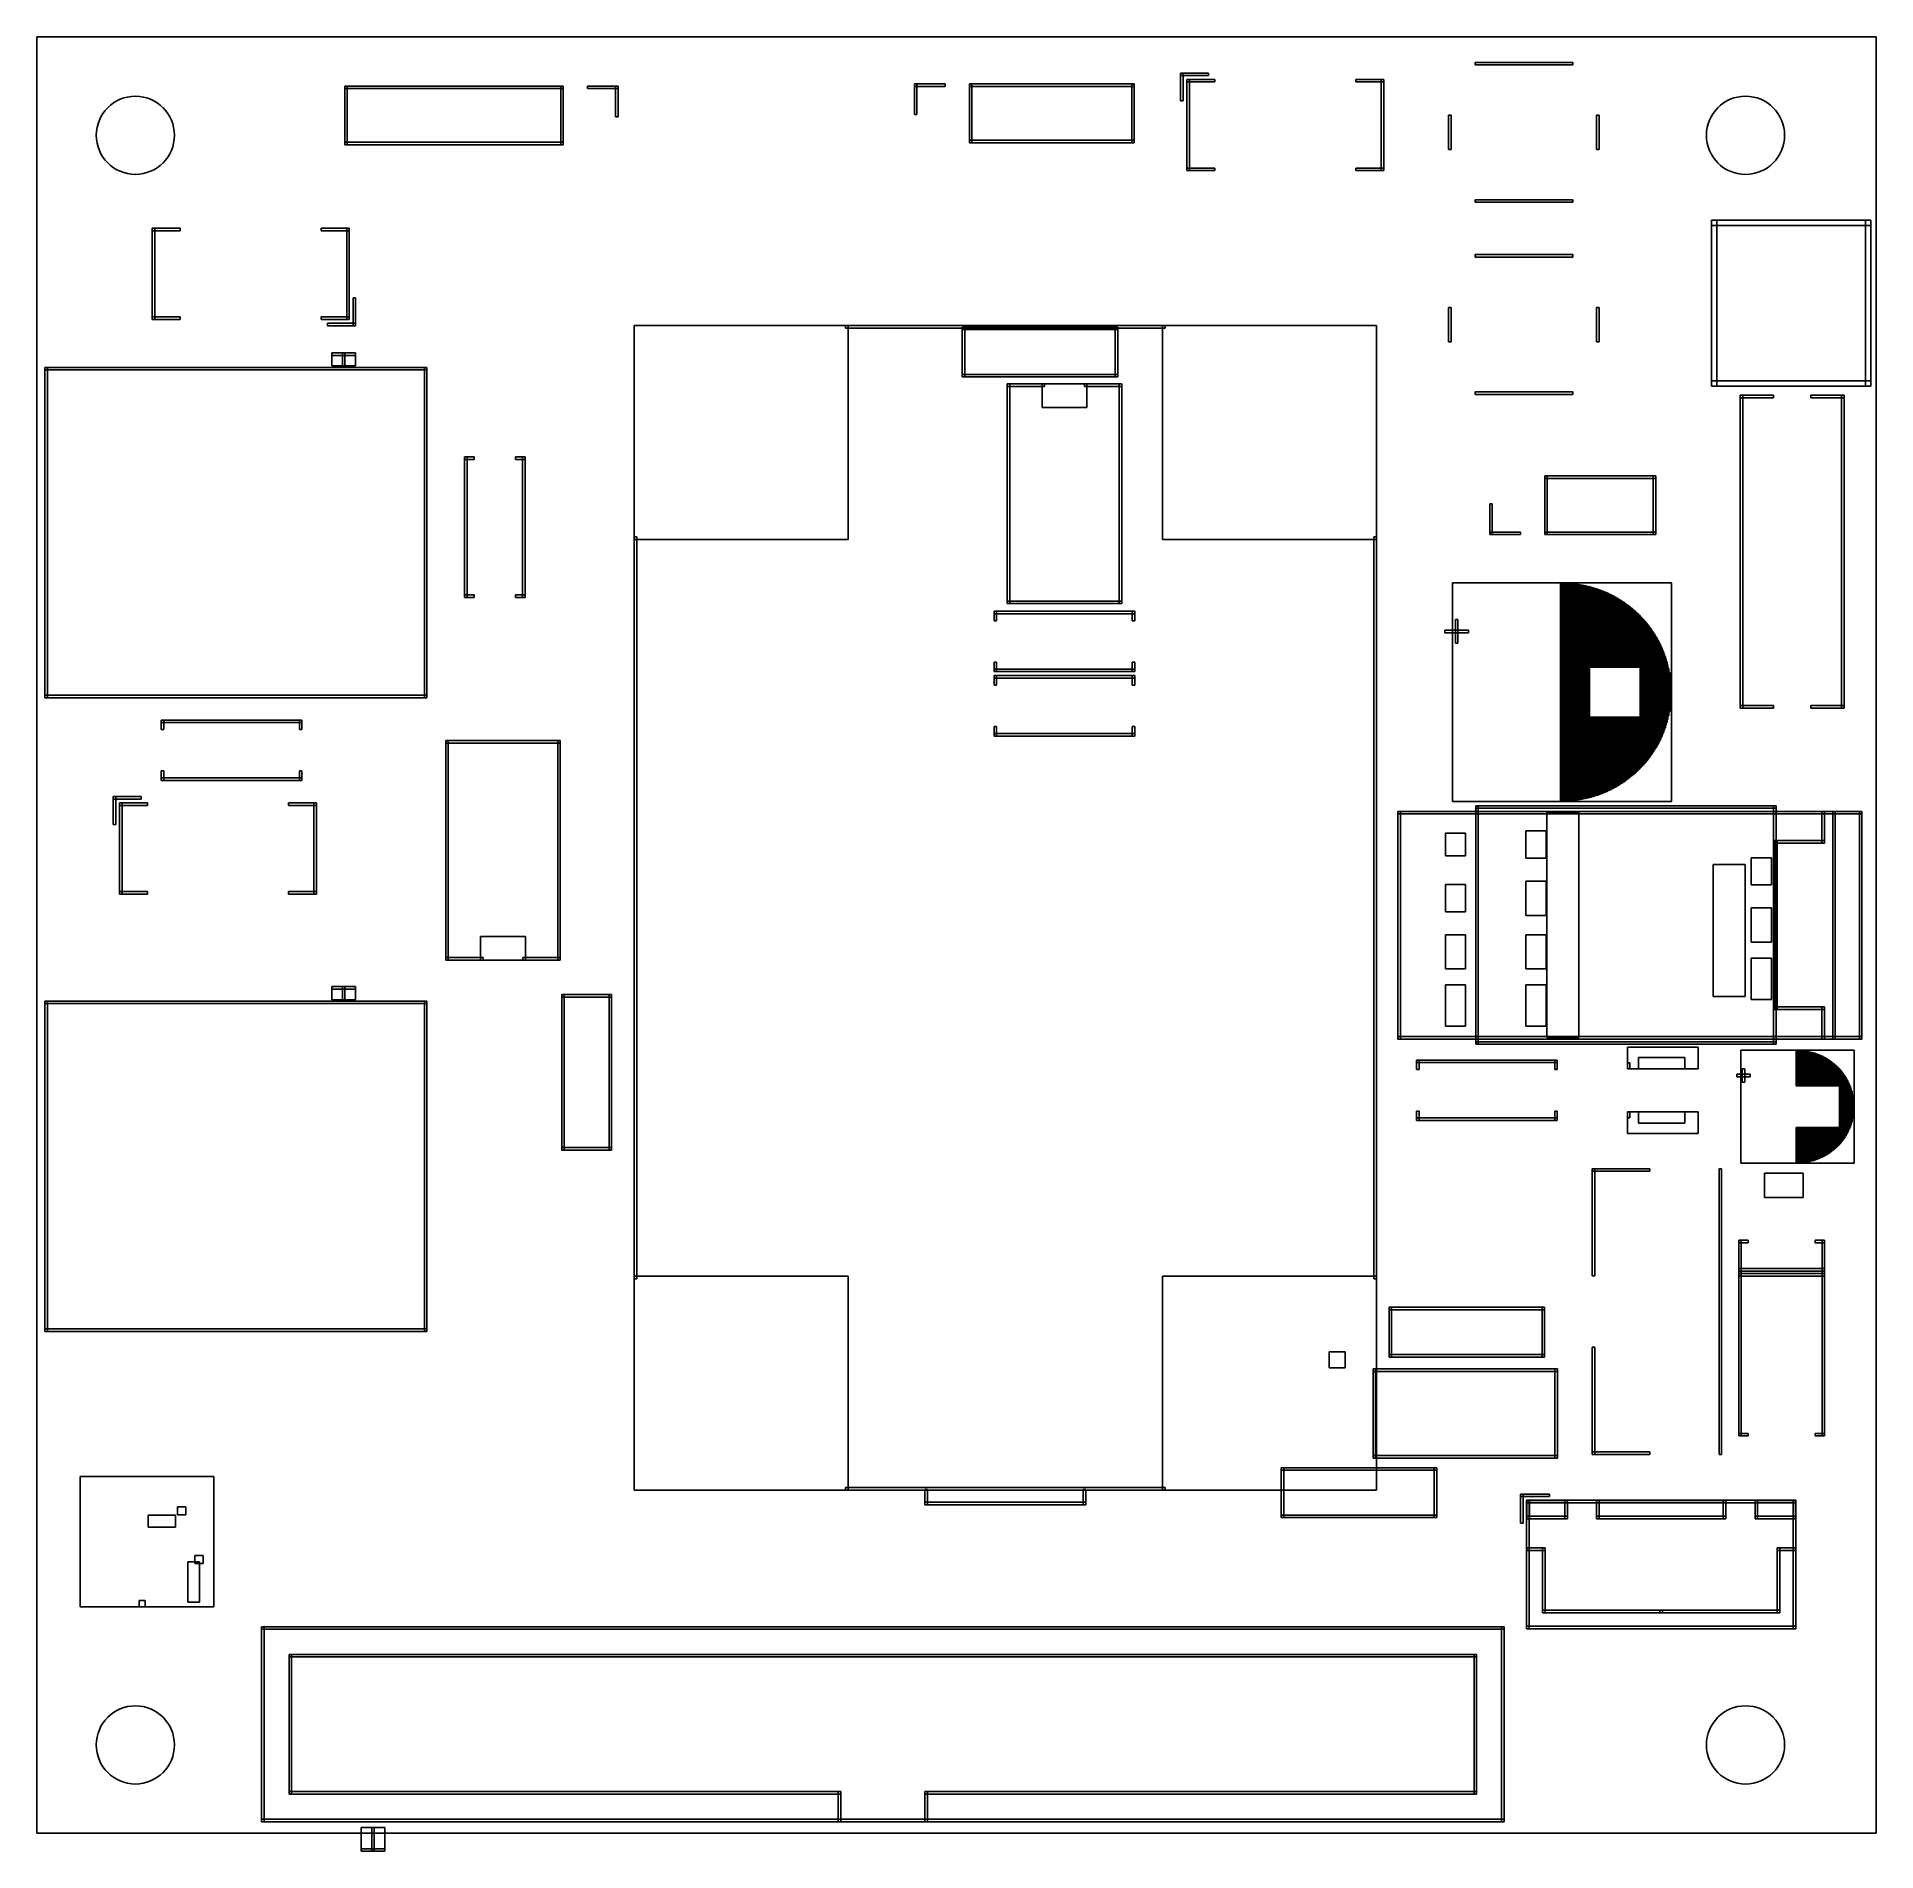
# Model space of a CAD drawing. Header units: metres. Extents: x 0 to 3427, y -3382 to 0.
import ezdxf

# ---------------------------------------------------------------- set-up
doc = ezdxf.new("R2010")
doc.units = ezdxf.units.M

msp = doc.modelspace()

# ---------------------------------------------------------------- linework, layer by layer
for p, q in [((0, 0), (3427.165354, 0)), ((0, 0), (0, -3348.425197)), ((3427.165354, 0), (3427.165354, -3348.425197)), ((0, -3348.425197), (3427.165354, -3348.425197))]:
    msp.add_line(p, q)
for centre in [(183.661417, -183.661417), (3183.661417, -183.661417), (183.661417, -3183.661417), (3183.661417, -3183.661417)]:
    msp.add_circle(centre, 72.834646)
at = {"layer": '1'}
for p, q in [((2130.905512, -67.519685), (2135.629921, -67.519685)), ((2130.905512, -67.519685), (2130.905512, -119.488189)), ((2130.905512, -67.519685), (2182.874016, -67.519685)), ((2130.905512, -67.519685), (2130.905512, -72.244094)), ((2135.629921, -67.519685), (2135.629921, -119.488189)), ((2182.874016, -67.519685), (2182.874016, -72.244094)), ((2679.724409, -47.834646), (2861.614173, -47.834646)), ((2679.724409, -47.834646), (2679.724409, -52.559055)), ((2679.724409, -52.559055), (2861.614173, -52.559055)), ((2861.614173, -47.834646), (2861.614173, -52.559055)), ((573.818898, -91.929134), (578.543307, -91.929134)), ((573.818898, -91.929134), (573.818898, -201.377953)), ((573.818898, -91.929134), (980.905512, -91.929134)), ((573.818898, -91.929134), (573.818898, -96.653543)), ((573.818898, -96.653543), (980.905512, -96.653543)), ((578.543307, -91.929134), (578.543307, -201.377953)), ((976.181102, -91.929134), (980.905512, -91.929134)), ((976.181102, -91.929134), (976.181102, -201.377953)), ((980.905512, -91.929134), (980.905512, -96.653543)), ((980.905512, -91.929134), (980.905512, -201.377953)), ((1026.181102, -91.929134), (1083.267717, -91.929134)), ((1026.181102, -91.929134), (1026.181102, -96.653543)), ((1026.181102, -96.653543), (1083.267717, -96.653543)), ((1078.543307, -91.929134), (1083.267717, -91.929134)), ((1078.543307, -91.929134), (1078.543307, -149.015748)), ((1083.267717, -91.929134), (1083.267717, -96.653543)), ((1083.267717, -91.929134), (1083.267717, -149.015748)), ((1635.23622, -87.992126), (1692.322835, -87.992126)), ((1635.23622, -87.992126), (1635.23622, -92.716535)), ((1635.23622, -87.992126), (1639.96063, -87.992126)), ((1635.23622, -87.992126), (1635.23622, -145.07874)), ((1635.23622, -92.716535), (1692.322835, -92.716535)), ((1639.96063, -87.992126), (1639.96063, -145.07874)), ((1692.322835, -87.992126), (1692.322835, -92.716535)), ((1737.598425, -87.992126), (1742.322835, -87.992126)), ((1737.598425, -87.992126), (1737.598425, -197.440945)), ((1737.598425, -87.992126), (2044.685039, -87.992126)), ((1737.598425, -87.992126), (1737.598425, -92.716535)), ((1737.598425, -92.716535), (2044.685039, -92.716535)), ((1742.322835, -87.992126), (1742.322835, -197.440945)), ((2039.96063, -87.992126), (2044.685039, -87.992126)), ((2039.96063, -87.992126), (2039.96063, -197.440945)), ((2044.685039, -87.992126), (2044.685039, -92.716535)), ((2044.685039, -87.992126), (2044.685039, -197.440945)), ((2130.905512, -72.244094), (2182.874016, -72.244094)), ((2142.716535, -79.330709), (2147.440945, -79.330709)), ((2142.716535, -79.330709), (2142.716535, -249.409449)), ((2142.716535, -79.330709), (2194.685039, -79.330709)), ((2142.716535, -79.330709), (2142.716535, -84.055118)), ((2142.716535, -84.055118), (2194.685039, -84.055118)), ((2147.440945, -79.330709), (2147.440945, -249.409449)), ((2194.685039, -79.330709), (2194.685039, -84.055118)), ((2457.677165, -79.330709), (2509.645669, -79.330709)), ((2457.677165, -79.330709), (2457.677165, -84.055118)), ((2457.677165, -84.055118), (2509.645669, -84.055118)), ((2504.92126, -79.330709), (2509.645669, -79.330709)), ((2504.92126, -79.330709), (2504.92126, -249.409449)), ((2509.645669, -79.330709), (2509.645669, -84.055118)), ((2509.645669, -79.330709), (2509.645669, -249.409449)), ((2130.905512, -119.488189), (2135.629921, -119.488189)), ((1078.543307, -149.015748), (1083.267717, -149.015748)), ((1635.23622, -145.07874), (1639.96063, -145.07874)), ((2630.511811, -146.259843), (2635.23622, -146.259843)), ((2630.511811, -146.259843), (2630.511811, -210.03937)), ((2635.23622, -146.259843), (2635.23622, -210.03937)), ((2906.102362, -146.259843), (2910.826772, -146.259843)), ((2906.102362, -146.259843), (2906.102362, -210.03937)), ((2910.826772, -146.259843), (2910.826772, -210.03937)), ((573.818898, -196.653543), (980.905512, -196.653543)), ((573.818898, -196.653543), (573.818898, -201.377953)), ((573.818898, -201.377953), (578.543307, -201.377953)), ((573.818898, -201.377953), (980.905512, -201.377953)), ((976.181102, -201.377953), (980.905512, -201.377953)), ((980.905512, -196.653543), (980.905512, -201.377953)), ((1737.598425, -192.716535), (2044.685039, -192.716535)), ((1737.598425, -192.716535), (1737.598425, -197.440945)), ((1737.598425, -197.440945), (1742.322835, -197.440945)), ((1737.598425, -197.440945), (2044.685039, -197.440945)), ((2039.96063, -197.440945), (2044.685039, -197.440945)), ((2044.685039, -192.716535), (2044.685039, -197.440945)), ((2630.511811, -210.03937), (2635.23622, -210.03937)), ((2906.102362, -210.03937), (2910.826772, -210.03937)), ((2142.716535, -244.685039), (2194.685039, -244.685039)), ((2142.716535, -244.685039), (2142.716535, -249.409449)), ((2142.716535, -249.409449), (2147.440945, -249.409449)), ((2142.716535, -249.409449), (2194.685039, -249.409449)), ((2194.685039, -244.685039), (2194.685039, -249.409449)), ((2457.677165, -244.685039), (2509.645669, -244.685039)), ((2457.677165, -244.685039), (2457.677165, -249.409449)), ((2457.677165, -249.409449), (2509.645669, -249.409449)), ((2504.92126, -249.409449), (2509.645669, -249.409449)), ((2509.645669, -244.685039), (2509.645669, -249.409449)), ((2679.724409, -303.740157), (2861.614173, -303.740157)), ((2679.724409, -303.740157), (2679.724409, -308.464567)), ((2861.614173, -303.740157), (2861.614173, -308.464567)), ((2679.724409, -308.464567), (2861.614173, -308.464567)), ((3119.981102, -341.877165), (3417.382677, -341.877165)), ((3119.981102, -341.877165), (3119.981102, -351.877165)), ((3119.981102, -341.877165), (3129.981102, -341.877165)), ((3119.981102, -341.877165), (3119.981102, -651.483465)), ((3129.981102, -341.877165), (3129.981102, -651.483465)), ((3407.382677, -341.877165), (3417.382677, -341.877165)), ((3407.382677, -341.877165), (3407.382677, -651.483465)), ((3417.382677, -341.877165), (3417.382677, -351.877165)), ((3417.382677, -341.877165), (3417.382677, -651.483465)), ((215.15748, -356.889764), (219.88189, -356.889764)), ((215.15748, -356.889764), (215.15748, -526.968504)), ((215.15748, -356.889764), (267.125984, -356.889764)), ((215.15748, -356.889764), (215.15748, -361.614173)), ((215.15748, -361.614173), (267.125984, -361.614173)), ((219.88189, -356.889764), (219.88189, -526.968504)), ((267.125984, -356.889764), (267.125984, -361.614173)), ((530.11811, -356.889764), (582.086614, -356.889764)), ((530.11811, -356.889764), (530.11811, -361.614173)), ((530.11811, -361.614173), (582.086614, -361.614173)), ((577.362205, -356.889764), (582.086614, -356.889764)), ((577.362205, -356.889764), (577.362205, -526.968504)), ((582.086614, -356.889764), (582.086614, -526.968504)), ((582.086614, -356.889764), (582.086614, -361.614173)), ((3119.981102, -351.877165), (3417.382677, -351.877165)), ((2679.724409, -406.102362), (2861.614173, -406.102362)), ((2679.724409, -406.102362), (2679.724409, -410.826772)), ((2679.724409, -410.826772), (2861.614173, -410.826772)), ((2861.614173, -406.102362), (2861.614173, -410.826772)), ((589.173228, -486.811024), (593.897638, -486.811024)), ((589.173228, -486.811024), (589.173228, -538.779528)), ((593.897638, -486.811024), (593.897638, -538.779528)), ((2630.511811, -504.527559), (2635.23622, -504.527559)), ((2630.511811, -504.527559), (2630.511811, -568.307087)), ((2635.23622, -504.527559), (2635.23622, -568.307087)), ((2906.102362, -504.527559), (2910.826772, -504.527559)), ((2906.102362, -504.527559), (2906.102362, -568.307087)), ((2910.826772, -504.527559), (2910.826772, -568.307087)), ((215.15748, -522.244094), (267.125984, -522.244094)), ((215.15748, -522.244094), (215.15748, -526.968504)), ((215.15748, -526.968504), (219.88189, -526.968504)), ((215.15748, -526.968504), (267.125984, -526.968504)), ((267.125984, -522.244094), (267.125984, -526.968504)), ((530.11811, -522.244094), (582.086614, -522.244094)), ((530.11811, -522.244094), (530.11811, -526.968504)), ((530.11811, -526.968504), (582.086614, -526.968504)), ((541.929134, -534.055118), (593.897638, -534.055118)), ((541.929134, -534.055118), (541.929134, -538.779528)), ((541.929134, -538.779528), (593.897638, -538.779528)), ((577.362205, -526.968504), (582.086614, -526.968504)), ((582.086614, -522.244094), (582.086614, -526.968504)), ((589.173228, -538.779528), (593.897638, -538.779528)), ((593.897638, -534.055118), (593.897638, -538.779528)), ((1113.23622, -538.354331), (1511.937008, -538.354331)), ((1113.23622, -538.354331), (1113.23622, -937.055118)), ((1506.937008, -538.354331), (2102.488189, -538.354331)), ((1506.937008, -538.354331), (1506.937008, -543.354331)), ((1506.937008, -543.354331), (2102.488189, -543.354331)), ((1511.937008, -538.354331), (1511.937008, -937.055118)), ((1724.212598, -541.141732), (2013.976378, -541.141732)), ((1724.212598, -541.141732), (1724.212598, -545.866142)), ((1724.212598, -541.141732), (1728.937008, -541.141732)), ((1724.212598, -541.141732), (1724.212598, -634.055118)), ((1724.212598, -545.866142), (2013.976378, -545.866142)), ((1728.937008, -541.141732), (1728.937008, -634.055118)), ((2009.251969, -541.141732), (2013.976378, -541.141732)), ((2009.251969, -541.141732), (2009.251969, -634.055118)), ((2013.976378, -541.141732), (2013.976378, -545.866142)), ((2013.976378, -541.141732), (2013.976378, -634.055118)), ((2097.488189, -538.354331), (2496.188976, -538.354331)), ((2097.488189, -538.354331), (2097.488189, -937.055118)), ((2102.488189, -538.354331), (2102.488189, -543.354331)), ((2496.188976, -538.354331), (2496.188976, -937.055118)), ((2630.511811, -568.307087), (2635.23622, -568.307087)), ((2906.102362, -568.307087), (2910.826772, -568.307087)), ((15.15748, -616.141732), (19.88189, -616.141732)), ((15.15748, -616.141732), (15.15748, -1231.889764)), ((15.15748, -616.141732), (726.968504, -616.141732)), ((15.15748, -616.141732), (15.15748, -620.866142)), ((19.88189, -616.141732), (19.88189, -1231.889764)), ((549.80315, -589.173228), (593.897638, -589.173228)), ((549.80315, -589.173228), (549.80315, -593.897638)), ((549.80315, -589.173228), (574.212598, -589.173228)), ((549.80315, -589.173228), (549.80315, -613.582677)), ((549.80315, -593.897638), (593.897638, -593.897638)), ((549.80315, -613.582677), (574.212598, -613.582677)), ((569.488189, -589.173228), (593.897638, -589.173228)), ((569.488189, -589.173228), (569.488189, -613.582677)), ((569.488189, -613.582677), (593.897638, -613.582677)), ((574.212598, -589.173228), (574.212598, -613.582677)), ((593.897638, -589.173228), (593.897638, -593.897638)), ((593.897638, -589.173228), (593.897638, -613.582677)), ((722.244094, -616.141732), (726.968504, -616.141732)), ((722.244094, -616.141732), (722.244094, -1231.889764)), ((726.968504, -616.141732), (726.968504, -1231.889764)), ((726.968504, -616.141732), (726.968504, -620.866142)), ((15.15748, -620.866142), (726.968504, -620.866142)), ((1724.212598, -629.330709), (2013.976378, -629.330709)), ((1724.212598, -629.330709), (1724.212598, -634.055118)), ((1724.212598, -634.055118), (2013.976378, -634.055118)), ((1724.212598, -634.055118), (1728.937008, -634.055118)), ((1808.070866, -647.047244), (1812.795276, -647.047244)), ((1808.070866, -647.047244), (1808.070866, -1056.496063)), ((1808.070866, -647.047244), (1877.755906, -647.047244)), ((1808.070866, -647.047244), (1808.070866, -651.771654)), ((1812.795276, -647.047244), (1812.795276, -1056.496063)), ((1873.031496, -647.047244), (1956.496063, -647.047244)), ((1873.031496, -647.047244), (1873.031496, -691.141732)), ((1877.755906, -647.047244), (1877.755906, -651.771654)), ((1951.771654, -647.047244), (2021.456693, -647.047244)), ((1951.771654, -647.047244), (1951.771654, -651.771654)), ((1956.496063, -647.047244), (1956.496063, -691.141732)), ((2009.251969, -634.055118), (2013.976378, -634.055118)), ((2013.976378, -629.330709), (2013.976378, -634.055118)), ((2016.732283, -647.047244), (2021.456693, -647.047244)), ((2016.732283, -647.047244), (2016.732283, -1056.496063)), ((2021.456693, -647.047244), (2021.456693, -1056.496063)), ((2021.456693, -647.047244), (2021.456693, -651.771654)), ((3119.981102, -641.483465), (3417.382677, -641.483465)), ((3119.981102, -641.483465), (3119.981102, -651.483465)), ((3417.382677, -641.483465), (3417.382677, -651.483465)), ((1808.070866, -651.771654), (1877.755906, -651.771654)), ((1951.771654, -651.771654), (2021.456693, -651.771654)), ((2679.724409, -662.007874), (2861.614173, -662.007874)), ((2679.724409, -662.007874), (2679.724409, -666.732283)), ((2679.724409, -666.732283), (2861.614173, -666.732283)), ((2861.614173, -662.007874), (2861.614173, -666.732283)), ((3119.981102, -651.483465), (3417.382677, -651.483465)), ((3119.981102, -651.483465), (3129.981102, -651.483465)), ((3173.681102, -667.775591), (3178.681102, -667.775591)), ((3173.681102, -667.775591), (3173.681102, -1251.515748)), ((3173.681102, -667.775591), (3235.767717, -667.775591)), ((3173.681102, -667.775591), (3173.681102, -672.775591)), ((3173.681102, -672.775591), (3235.767717, -672.775591)), ((3178.681102, -667.775591), (3178.681102, -1251.515748)), ((3235.767717, -667.775591), (3235.767717, -672.775591)), ((3305.570866, -667.775591), (3367.65748, -667.775591)), ((3305.570866, -667.775591), (3305.570866, -672.775591)), ((3305.570866, -672.775591), (3367.65748, -672.775591)), ((3362.65748, -667.775591), (3367.65748, -667.775591)), ((3362.65748, -667.775591), (3362.65748, -1251.515748)), ((3367.65748, -667.775591), (3367.65748, -672.775591)), ((3367.65748, -667.775591), (3367.65748, -1251.515748)), ((3407.382677, -651.483465), (3417.382677, -651.483465)), ((1873.031496, -691.141732), (1956.496063, -691.141732)), ((797.047244, -782.874016), (801.771654, -782.874016)), ((797.047244, -782.874016), (797.047244, -1045.07874)), ((797.047244, -782.874016), (814.76378, -782.874016)), ((797.047244, -782.874016), (797.047244, -787.598425)), ((797.047244, -787.598425), (814.76378, -787.598425)), ((801.771654, -782.874016), (801.771654, -1045.07874)), ((814.76378, -782.874016), (814.76378, -787.598425)), ((891.929134, -782.874016), (909.645669, -782.874016)), ((891.929134, -782.874016), (891.929134, -787.598425)), ((891.929134, -787.598425), (909.645669, -787.598425)), ((904.92126, -782.874016), (909.645669, -782.874016)), ((904.92126, -782.874016), (904.92126, -1045.07874)), ((909.645669, -782.874016), (909.645669, -1045.07874)), ((909.645669, -782.874016), (909.645669, -787.598425)), ((2809.448819, -818.307087), (2814.173228, -818.307087)), ((2809.448819, -818.307087), (2809.448819, -927.755906)), ((2809.448819, -818.307087), (3016.535433, -818.307087)), ((2809.448819, -818.307087), (2809.448819, -823.031496)), ((2814.173228, -818.307087), (2814.173228, -927.755906)), ((3011.811024, -818.307087), (3016.535433, -818.307087)), ((3011.811024, -818.307087), (3011.811024, -927.755906)), ((3016.535433, -818.307087), (3016.535433, -927.755906)), ((3016.535433, -818.307087), (3016.535433, -823.031496)), ((2809.448819, -823.031496), (3016.535433, -823.031496)), ((2707.086614, -870.669291), (2711.811024, -870.669291)), ((2707.086614, -870.669291), (2707.086614, -927.755906)), ((2711.811024, -870.669291), (2711.811024, -927.755906)), ((2707.086614, -923.031496), (2764.173228, -923.031496)), ((2707.086614, -923.031496), (2707.086614, -927.755906)), ((2764.173228, -923.031496), (2764.173228, -927.755906)), ((2809.448819, -923.031496), (3016.535433, -923.031496)), ((2809.448819, -923.031496), (2809.448819, -927.755906)), ((3016.535433, -923.031496), (3016.535433, -927.755906)), ((1113.23622, -932.055118), (1118.23622, -932.055118)), ((1113.23622, -932.055118), (1113.23622, -2315.007874)), ((1113.23622, -937.055118), (1511.937008, -937.055118)), ((1118.23622, -932.055118), (1118.23622, -2315.007874)), ((2097.488189, -937.055118), (2496.188976, -937.055118)), ((2491.188976, -932.055118), (2496.188976, -932.055118)), ((2491.188976, -932.055118), (2491.188976, -2315.007874)), ((2496.188976, -932.055118), (2496.188976, -2315.007874)), ((2707.086614, -927.755906), (2711.811024, -927.755906)), ((2707.086614, -927.755906), (2764.173228, -927.755906)), ((2809.448819, -927.755906), (3016.535433, -927.755906)), ((2809.448819, -927.755906), (2814.173228, -927.755906)), ((3011.811024, -927.755906), (3016.535433, -927.755906)), ((2637.598425, -1017.519685), (3045.472441, -1017.519685)), ((2637.598425, -1017.519685), (2637.598425, -1425.393701)), ((2839.173228, -1019.094488), (2843.897638, -1019.094488)), ((2839.173228, -1019.094488), (2839.173228, -1423.818898)), ((2840.748031, -1019.094488), (2845.472441, -1019.094488)), ((2840.748031, -1019.094488), (2840.748031, -1423.818898)), ((2842.322835, -1019.094488), (2847.047244, -1019.094488)), ((2842.322835, -1019.094488), (2842.322835, -1423.818898)), ((2843.897638, -1019.094488), (2843.897638, -1423.818898)), ((2843.897638, -1019.133858), (2848.622047, -1019.133858)), ((2843.897638, -1019.133858), (2843.897638, -1423.779528)), ((2845.472441, -1019.094488), (2845.472441, -1423.818898)), ((2845.472441, -1019.173228), (2850.19685, -1019.173228)), ((2845.472441, -1019.173228), (2845.472441, -1423.740157)), ((2847.047244, -1019.094488), (2847.047244, -1423.818898)), ((2847.047244, -1019.212598), (2851.771654, -1019.212598)), ((2847.047244, -1019.212598), (2847.047244, -1423.700787)), ((2848.622047, -1019.133858), (2848.622047, -1423.779528)), ((2848.622047, -1019.291339), (2853.346457, -1019.291339)), ((2848.622047, -1019.291339), (2848.622047, -1423.622047)), ((2850.19685, -1019.173228), (2850.19685, -1423.740157)), ((2850.19685, -1019.370079), (2854.92126, -1019.370079)), ((2850.19685, -1019.370079), (2850.19685, -1423.543307)), ((2851.771654, -1019.212598), (2851.771654, -1423.700787)), ((2851.771654, -1019.488189), (2856.496063, -1019.488189)), ((2851.771654, -1019.488189), (2851.771654, -1423.425197)), ((2853.346457, -1019.291339), (2853.346457, -1423.622047)), ((2853.346457, -1019.566929), (2858.070866, -1019.566929)), ((2853.346457, -1019.566929), (2853.346457, -1423.346457)), ((2854.92126, -1019.370079), (2854.92126, -1423.543307)), ((2854.92126, -1019.685039), (2859.645669, -1019.685039)), ((2854.92126, -1019.685039), (2854.92126, -1423.228346)), ((2856.496063, -1019.488189), (2856.496063, -1423.425197)), ((2856.496063, -1019.80315), (2861.220472, -1019.80315)), ((2856.496063, -1019.80315), (2856.496063, -1423.110236)), ((2858.070866, -1019.566929), (2858.070866, -1423.346457)), ((2858.070866, -1019.96063), (2862.795276, -1019.96063)), ((2858.070866, -1019.96063), (2858.070866, -1422.952756)), ((2859.645669, -1019.685039), (2859.645669, -1423.228346)), ((2859.645669, -1020.11811), (2864.370079, -1020.11811)), ((2859.645669, -1020.11811), (2859.645669, -1422.795276)), ((2861.220472, -1019.80315), (2861.220472, -1423.110236)), ((2861.220472, -1020.275591), (2865.944882, -1020.275591)), ((2861.220472, -1020.275591), (2861.220472, -1422.637795)), ((2862.795276, -1019.96063), (2862.795276, -1422.952756)), ((2862.795276, -1020.472441), (2867.519685, -1020.472441)), ((2862.795276, -1020.472441), (2862.795276, -1422.440945)), ((2864.370079, -1020.11811), (2864.370079, -1422.795276)), ((2864.370079, -1020.669291), (2869.094488, -1020.669291)), ((2864.370079, -1020.669291), (2864.370079, -1422.244094)), ((2865.944882, -1020.275591), (2865.944882, -1422.637795)), ((2865.944882, -1020.866142), (2870.669291, -1020.866142)), ((2865.944882, -1020.866142), (2865.944882, -1422.047244)), ((2867.519685, -1020.472441), (2867.519685, -1422.440945)), ((2867.559055, -1021.062992), (2872.283465, -1021.062992)), ((2867.559055, -1021.062992), (2867.559055, -1421.850394)), ((2869.094488, -1020.669291), (2869.094488, -1422.244094)), ((2869.133858, -1021.299213), (2873.858268, -1021.299213)), ((2869.133858, -1021.299213), (2869.133858, -1421.614173)), ((2870.669291, -1020.866142), (2870.669291, -1422.047244)), ((2870.708661, -1021.535433), (2875.433071, -1021.535433)), ((2870.708661, -1021.535433), (2870.708661, -1421.377953)), ((2872.283465, -1021.062992), (2872.283465, -1421.850394)), ((2872.283465, -1021.811024), (2877.007874, -1021.811024)), ((2872.283465, -1021.811024), (2872.283465, -1421.102362)), ((2873.858268, -1021.299213), (2873.858268, -1421.614173)), ((2873.858268, -1022.086614), (2878.582677, -1022.086614)), ((2873.858268, -1022.086614), (2873.858268, -1420.826772)), ((2875.433071, -1021.535433), (2875.433071, -1421.377953)), ((2875.433071, -1022.362205), (2880.15748, -1022.362205)), ((2875.433071, -1022.362205), (2875.433071, -1420.551181)), ((2877.007874, -1021.811024), (2877.007874, -1421.102362)), ((2877.007874, -1022.637795), (2881.732283, -1022.637795)), ((2877.007874, -1022.637795), (2877.007874, -1420.275591)), ((2878.582677, -1022.086614), (2878.582677, -1420.826772)), ((2878.582677, -1022.952756), (2883.307087, -1022.952756)), ((2878.582677, -1022.952756), (2878.582677, -1419.96063)), ((2880.15748, -1022.362205), (2880.15748, -1420.551181)), ((2880.15748, -1023.267717), (2884.88189, -1023.267717)), ((2880.15748, -1023.267717), (2880.15748, -1419.645669)), ((2881.732283, -1022.637795), (2881.732283, -1420.275591)), ((2881.732283, -1023.622047), (2886.456693, -1023.622047)), ((2881.732283, -1023.622047), (2881.732283, -1419.291339)), ((2883.307087, -1022.952756), (2883.307087, -1419.96063)), ((2883.307087, -1023.976378), (2888.031496, -1023.976378)), ((2883.307087, -1023.976378), (2883.307087, -1418.937008)), ((2884.88189, -1023.267717), (2884.88189, -1419.645669)), ((2884.88189, -1024.330709), (2889.606299, -1024.330709)), ((2884.88189, -1024.330709), (2884.88189, -1418.582677)), ((2886.456693, -1023.622047), (2886.456693, -1419.291339)), ((2886.456693, -1024.685039), (2891.181102, -1024.685039)), ((2886.456693, -1024.685039), (2886.456693, -1418.228346)), ((2888.031496, -1023.976378), (2888.031496, -1418.937008)), ((2888.031496, -1025.07874), (2892.755906, -1025.07874)), ((2888.031496, -1025.07874), (2888.031496, -1417.834646)), ((2889.606299, -1024.330709), (2889.606299, -1418.582677)), ((2889.606299, -1025.472441), (2894.330709, -1025.472441)), ((2889.606299, -1025.472441), (2889.606299, -1174.96063)), ((2891.181102, -1024.685039), (2891.181102, -1418.228346)), ((2891.181102, -1025.905512), (2895.905512, -1025.905512)), ((2891.181102, -1025.905512), (2891.181102, -1174.96063)), ((2892.755906, -1025.07874), (2892.755906, -1417.834646)), ((2892.755906, -1026.299213), (2897.480315, -1026.299213)), ((2892.755906, -1026.299213), (2892.755906, -1174.96063)), ((2894.330709, -1025.472441), (2894.330709, -1174.96063)), ((2894.330709, -1026.771654), (2899.055118, -1026.771654)), ((2894.330709, -1026.771654), (2894.330709, -1174.96063)), ((2895.905512, -1025.905512), (2895.905512, -1174.96063)), ((2895.905512, -1027.204724), (2900.629921, -1027.204724)), ((2895.905512, -1027.204724), (2895.905512, -1174.96063)), ((2897.480315, -1026.299213), (2897.480315, -1174.96063)), ((2897.480315, -1027.677165), (2902.204724, -1027.677165)), ((2897.480315, -1027.677165), (2897.480315, -1174.96063)), ((2899.055118, -1026.771654), (2899.055118, -1174.96063)), ((2899.055118, -1028.149606), (2903.779528, -1028.149606)), ((2899.055118, -1028.149606), (2899.055118, -1174.96063)), ((2900.629921, -1027.204724), (2900.629921, -1174.96063)), ((2902.204724, -1027.677165), (2902.204724, -1174.96063)), ((2903.779528, -1028.149606), (2903.779528, -1174.96063)), ((3045.472441, -1017.519685), (3045.472441, -1425.393701)), ((797.047244, -1040.354331), (814.76378, -1040.354331)), ((797.047244, -1040.354331), (797.047244, -1045.07874)), ((797.047244, -1045.07874), (801.771654, -1045.07874)), ((797.047244, -1045.07874), (814.76378, -1045.07874)), ((814.76378, -1040.354331), (814.76378, -1045.07874)), ((891.929134, -1040.354331), (909.645669, -1040.354331)), ((891.929134, -1040.354331), (891.929134, -1045.07874)), ((891.929134, -1045.07874), (909.645669, -1045.07874)), ((904.92126, -1045.07874), (909.645669, -1045.07874)), ((909.645669, -1040.354331), (909.645669, -1045.07874)), ((1808.070866, -1051.771654), (2021.456693, -1051.771654)), ((1808.070866, -1051.771654), (1808.070866, -1056.496063)), ((1808.070866, -1056.496063), (1812.795276, -1056.496063)), ((1808.070866, -1056.496063), (2021.456693, -1056.496063)), ((2016.732283, -1056.496063), (2021.456693, -1056.496063)), ((2021.456693, -1051.771654), (2021.456693, -1056.496063)), ((2900.629921, -1028.661417), (2905.354331, -1028.661417)), ((2900.629921, -1028.661417), (2900.629921, -1174.96063)), ((2902.204724, -1029.173228), (2906.929134, -1029.173228)), ((2902.204724, -1029.173228), (2902.204724, -1174.96063)), ((2903.779528, -1029.685039), (2908.503937, -1029.685039)), ((2903.779528, -1029.685039), (2903.779528, -1174.96063)), ((2905.354331, -1028.661417), (2905.354331, -1174.96063)), ((2905.354331, -1030.23622), (2910.07874, -1030.23622)), ((2905.354331, -1030.23622), (2905.354331, -1174.96063)), ((2906.929134, -1029.173228), (2906.929134, -1174.96063)), ((2906.929134, -1030.787402), (2911.653543, -1030.787402)), ((2906.929134, -1030.787402), (2906.929134, -1174.96063)), ((2908.503937, -1029.685039), (2908.503937, -1174.96063)), ((2908.503937, -1031.377953), (2913.228346, -1031.377953)), ((2908.503937, -1031.377953), (2908.503937, -1174.96063)), ((2910.07874, -1030.23622), (2910.07874, -1174.96063)), ((2910.07874, -1031.929134), (2914.80315, -1031.929134)), ((2910.07874, -1031.929134), (2910.07874, -1174.96063)), ((2911.653543, -1030.787402), (2911.653543, -1174.96063)), ((2911.653543, -1032.559055), (2916.377953, -1032.559055)), ((2911.653543, -1032.559055), (2911.653543, -1174.96063)), ((2913.228346, -1031.377953), (2913.228346, -1174.96063)), ((2913.228346, -1033.149606), (2917.952756, -1033.149606)), ((2913.228346, -1033.149606), (2913.228346, -1174.96063)), ((2914.80315, -1031.929134), (2914.80315, -1174.96063)), ((2914.80315, -1033.779528), (2919.527559, -1033.779528)), ((2914.80315, -1033.779528), (2914.80315, -1174.96063)), ((2916.377953, -1032.559055), (2916.377953, -1174.96063)), ((2916.377953, -1034.448819), (2921.102362, -1034.448819)), ((2916.377953, -1034.448819), (2916.377953, -1174.96063)), ((2917.952756, -1033.149606), (2917.952756, -1174.96063)), ((2917.952756, -1035.07874), (2922.677165, -1035.07874)), ((2917.952756, -1035.07874), (2917.952756, -1174.96063)), ((2919.527559, -1033.779528), (2919.527559, -1174.96063)), ((2919.527559, -1035.748031), (2924.251969, -1035.748031)), ((2919.527559, -1035.748031), (2919.527559, -1174.96063)), ((2921.102362, -1034.448819), (2921.102362, -1174.96063)), ((2921.102362, -1036.456693), (2925.826772, -1036.456693)), ((2921.102362, -1036.456693), (2921.102362, -1174.96063)), ((2922.677165, -1035.07874), (2922.677165, -1174.96063)), ((2922.677165, -1037.165354), (2927.401575, -1037.165354)), ((2922.677165, -1037.165354), (2922.677165, -1174.96063)), ((2924.251969, -1035.748031), (2924.251969, -1174.96063)), ((2924.251969, -1037.874016), (2928.976378, -1037.874016)), ((2924.251969, -1037.874016), (2924.251969, -1174.96063)), ((2925.826772, -1036.456693), (2925.826772, -1174.96063)), ((2925.826772, -1038.622047), (2930.551181, -1038.622047)), ((2925.826772, -1038.622047), (2925.826772, -1174.96063)), ((2927.401575, -1037.165354), (2927.401575, -1174.96063)), ((2927.401575, -1039.409449), (2932.125984, -1039.409449)), ((2927.401575, -1039.409449), (2927.401575, -1174.96063)), ((2928.976378, -1037.874016), (2928.976378, -1174.96063)), ((2928.976378, -1040.15748), (2933.700787, -1040.15748)), ((2928.976378, -1040.15748), (2928.976378, -1174.96063)), ((2930.551181, -1038.622047), (2930.551181, -1174.96063)), ((2930.551181, -1040.944882), (2935.275591, -1040.944882)), ((2930.551181, -1040.944882), (2930.551181, -1174.96063)), ((2932.125984, -1039.409449), (2932.125984, -1174.96063)), ((2932.125984, -1041.771654), (2936.850394, -1041.771654)), ((2932.125984, -1041.771654), (2932.125984, -1174.96063)), ((2933.700787, -1040.15748), (2933.700787, -1174.96063)), ((2933.700787, -1042.598425), (2938.425197, -1042.598425)), ((2933.700787, -1042.598425), (2933.700787, -1174.96063)), ((2935.275591, -1040.944882), (2935.275591, -1174.96063)), ((2935.275591, -1043.425197), (2940, -1043.425197)), ((2935.275591, -1043.425197), (2935.275591, -1174.96063)), ((2936.850394, -1041.771654), (2936.850394, -1174.96063)), ((2936.850394, -1044.291339), (2941.574803, -1044.291339)), ((2936.850394, -1044.291339), (2936.850394, -1174.96063)), ((2938.425197, -1042.598425), (2938.425197, -1174.96063)), ((2938.425197, -1045.19685), (2943.149606, -1045.19685)), ((2938.425197, -1045.19685), (2938.425197, -1174.96063)), ((2940, -1043.425197), (2940, -1174.96063)), ((2940, -1046.062992), (2944.724409, -1046.062992)), ((2940, -1046.062992), (2940, -1174.96063)), ((2941.574803, -1044.291339), (2941.574803, -1174.96063)), ((2941.574803, -1047.007874), (2946.299213, -1047.007874)), ((2941.574803, -1047.007874), (2941.574803, -1174.96063)), ((2943.149606, -1045.19685), (2943.149606, -1174.96063)), ((2943.149606, -1047.952756), (2947.874016, -1047.952756)), ((2943.149606, -1047.952756), (2943.149606, -1174.96063)), ((2944.724409, -1046.062992), (2944.724409, -1174.96063)), ((2944.724409, -1048.897638), (2949.448819, -1048.897638)), ((2944.724409, -1048.897638), (2944.724409, -1174.96063)), ((2946.299213, -1047.007874), (2946.299213, -1174.96063)), ((2946.299213, -1049.88189), (2951.023622, -1049.88189)), ((2946.299213, -1049.88189), (2946.299213, -1174.96063)), ((2947.874016, -1047.952756), (2947.874016, -1174.96063)), ((2947.874016, -1050.866142), (2952.598425, -1050.866142)), ((2947.874016, -1050.866142), (2947.874016, -1174.96063)), ((2949.448819, -1048.897638), (2949.448819, -1174.96063)), ((2949.448819, -1051.889764), (2954.173228, -1051.889764)), ((2949.448819, -1051.889764), (2949.448819, -1174.96063)), ((2951.023622, -1049.88189), (2951.023622, -1174.96063)), ((2951.023622, -1052.913386), (2955.748031, -1052.913386)), ((2951.023622, -1052.913386), (2951.023622, -1174.96063)), ((2952.598425, -1050.866142), (2952.598425, -1174.96063)), ((2952.598425, -1053.976378), (2957.322835, -1053.976378)), ((2952.598425, -1053.976378), (2952.598425, -1174.96063)), ((2954.173228, -1051.889764), (2954.173228, -1174.96063)), ((2954.173228, -1055.07874), (2958.897638, -1055.07874)), ((2954.173228, -1055.07874), (2954.173228, -1174.96063)), ((2955.748031, -1052.913386), (2955.748031, -1174.96063)), ((2955.748031, -1056.181102), (2960.472441, -1056.181102)), ((2955.748031, -1056.181102), (2955.748031, -1174.96063)), ((2957.322835, -1053.976378), (2957.322835, -1174.96063)), ((2957.322835, -1057.283465), (2962.047244, -1057.283465)), ((2957.322835, -1057.283465), (2957.322835, -1174.96063)), ((2958.897638, -1055.07874), (2958.897638, -1174.96063)), ((2958.897638, -1058.464567), (2963.622047, -1058.464567)), ((2958.897638, -1058.464567), (2958.897638, -1174.96063)), ((2960.472441, -1056.181102), (2960.472441, -1174.96063)), ((2960.472441, -1059.645669), (2965.19685, -1059.645669)), ((2960.472441, -1059.645669), (2960.472441, -1174.96063)), ((2962.047244, -1057.283465), (2962.047244, -1174.96063)), ((2962.047244, -1060.826772), (2966.771654, -1060.826772)), ((2962.047244, -1060.826772), (2962.047244, -1174.96063)), ((2963.622047, -1058.464567), (2963.622047, -1174.96063)), ((2963.622047, -1062.047244), (2968.346457, -1062.047244)), ((2963.622047, -1062.047244), (2963.622047, -1174.96063)), ((2965.19685, -1059.645669), (2965.19685, -1174.96063)), ((2966.771654, -1060.826772), (2966.771654, -1174.96063)), ((2968.346457, -1062.047244), (2968.346457, -1174.96063)), ((1783.661417, -1070.669291), (1788.385827, -1070.669291)), ((1783.661417, -1070.669291), (1783.661417, -1088.385827)), ((1783.661417, -1070.669291), (2045.866142, -1070.669291)), ((1783.661417, -1070.669291), (1783.661417, -1075.393701)), ((1783.661417, -1075.393701), (2045.866142, -1075.393701)), ((1783.661417, -1088.385827), (1788.385827, -1088.385827)), ((1788.385827, -1070.669291), (1788.385827, -1088.385827)), ((2041.141732, -1070.669291), (2045.866142, -1070.669291)), ((2041.141732, -1070.669291), (2041.141732, -1088.385827)), ((2041.141732, -1088.385827), (2045.866142, -1088.385827)), ((2045.866142, -1070.669291), (2045.866142, -1075.393701)), ((2045.866142, -1070.669291), (2045.866142, -1088.385827)), ((2643.124173, -1086.220472), (2647.848583, -1086.220472)), ((2643.124173, -1086.220472), (2643.124173, -1130.314961)), ((2647.848583, -1086.220472), (2647.848583, -1130.314961)), ((2965.19685, -1063.307087), (2969.92126, -1063.307087)), ((2965.19685, -1063.307087), (2965.19685, -1174.96063)), ((2966.771654, -1064.566929), (2971.496063, -1064.566929)), ((2966.771654, -1064.566929), (2966.771654, -1174.96063)), ((2968.346457, -1065.866142), (2973.070866, -1065.866142)), ((2968.346457, -1065.866142), (2968.346457, -1174.96063)), ((2969.92126, -1063.307087), (2969.92126, -1174.96063)), ((2969.92126, -1067.204724), (2974.645669, -1067.204724)), ((2969.92126, -1067.204724), (2969.92126, -1174.96063)), ((2971.496063, -1064.566929), (2971.496063, -1174.96063)), ((2971.496063, -1068.543307), (2976.220472, -1068.543307)), ((2971.496063, -1068.543307), (2971.496063, -1174.96063)), ((2973.070866, -1065.866142), (2973.070866, -1174.96063)), ((2973.070866, -1069.92126), (2977.795276, -1069.92126)), ((2973.070866, -1069.92126), (2973.070866, -1174.96063)), ((2974.645669, -1067.204724), (2974.645669, -1174.96063)), ((2974.645669, -1071.338583), (2979.370079, -1071.338583)), ((2974.645669, -1071.338583), (2974.645669, -1174.96063)), ((2976.220472, -1068.543307), (2976.220472, -1174.96063)), ((2976.220472, -1072.795276), (2980.944882, -1072.795276)), ((2976.220472, -1072.795276), (2976.220472, -1174.96063)), ((2977.795276, -1069.92126), (2977.795276, -1174.96063)), ((2977.795276, -1074.251969), (2982.519685, -1074.251969)), ((2977.795276, -1074.251969), (2977.795276, -1174.96063)), ((2979.370079, -1071.338583), (2979.370079, -1174.96063)), ((2979.370079, -1075.787402), (2984.094488, -1075.787402)), ((2979.370079, -1075.787402), (2979.370079, -1174.96063)), ((2980.944882, -1072.795276), (2980.944882, -1174.96063)), ((2980.944882, -1077.322835), (2985.669291, -1077.322835)), ((2980.944882, -1077.322835), (2980.944882, -1174.96063)), ((2982.519685, -1074.251969), (2982.519685, -1174.96063)), ((2982.519685, -1078.897638), (2987.244094, -1078.897638)), ((2982.519685, -1078.897638), (2982.519685, -1174.96063)), ((2984.094488, -1075.787402), (2984.094488, -1174.96063)), ((2984.094488, -1080.511811), (2988.818898, -1080.511811)), ((2984.094488, -1080.511811), (2984.094488, -1174.96063)), ((2985.669291, -1077.322835), (2985.669291, -1174.96063)), ((2985.669291, -1082.165354), (2990.393701, -1082.165354)), ((2985.669291, -1082.165354), (2985.669291, -1174.96063)), ((2987.244094, -1078.897638), (2987.244094, -1174.96063)), ((2987.244094, -1083.818898), (2991.968504, -1083.818898)), ((2987.244094, -1083.818898), (2987.244094, -1359.094488)), ((2988.818898, -1080.511811), (2988.818898, -1174.96063)), ((2988.818898, -1085.551181), (2993.543307, -1085.551181)), ((2988.818898, -1085.551181), (2988.818898, -1357.362205)), ((2990.393701, -1082.165354), (2990.393701, -1174.96063)), ((2990.393701, -1087.322835), (2995.11811, -1087.322835)), ((2990.393701, -1087.322835), (2990.393701, -1355.590551)), ((2991.968504, -1083.818898), (2991.968504, -1359.094488)), ((2991.968504, -1089.133858), (2996.692913, -1089.133858)), ((2991.968504, -1089.133858), (2991.968504, -1353.779528)), ((2993.543307, -1085.551181), (2993.543307, -1357.362205)), ((2993.543307, -1090.984252), (2998.267717, -1090.984252)), ((2993.543307, -1090.984252), (2993.543307, -1351.929134)), ((2995.11811, -1087.322835), (2995.11811, -1355.590551)), ((2995.11811, -1092.874016), (2999.84252, -1092.874016)), ((2995.11811, -1092.874016), (2995.11811, -1350.03937)), ((2996.692913, -1089.133858), (2996.692913, -1353.779528)), ((2996.692913, -1094.84252), (3001.417323, -1094.84252)), ((2996.692913, -1094.84252), (2996.692913, -1348.070866)), ((2998.267717, -1090.984252), (2998.267717, -1351.929134)), ((2999.84252, -1092.874016), (2999.84252, -1350.03937)), ((3001.417323, -1094.84252), (3001.417323, -1348.070866)), ((2623.439134, -1105.905512), (2667.533622, -1105.905512)), ((2623.439134, -1105.905512), (2623.439134, -1110.629921)), ((2623.439134, -1110.629921), (2667.533622, -1110.629921)), ((2643.124173, -1130.314961), (2647.848583, -1130.314961)), ((2667.533622, -1105.905512), (2667.533622, -1110.629921)), ((2998.267717, -1096.811024), (3002.992126, -1096.811024)), ((2998.267717, -1096.811024), (2998.267717, -1346.102362)), ((2999.84252, -1098.858268), (3004.566929, -1098.858268)), ((2999.84252, -1098.858268), (2999.84252, -1344.055118)), ((3001.417323, -1100.984252), (3006.141732, -1100.984252)), ((3001.417323, -1100.984252), (3001.417323, -1341.929134)), ((3002.992126, -1096.811024), (3002.992126, -1346.102362)), ((3002.992126, -1103.149606), (3007.716535, -1103.149606)), ((3002.992126, -1103.149606), (3002.992126, -1339.76378)), ((3004.566929, -1098.858268), (3004.566929, -1344.055118)), ((3004.566929, -1105.354331), (3009.291339, -1105.354331)), ((3004.566929, -1105.354331), (3004.566929, -1337.559055)), ((3006.141732, -1100.984252), (3006.141732, -1341.929134)), ((3006.141732, -1107.677165), (3010.866142, -1107.677165)), ((3006.141732, -1107.677165), (3006.141732, -1335.23622)), ((3007.716535, -1103.149606), (3007.716535, -1339.76378)), ((3007.716535, -1110.03937), (3012.440945, -1110.03937)), ((3007.716535, -1110.03937), (3007.716535, -1332.874016)), ((3009.291339, -1105.354331), (3009.291339, -1337.559055)), ((3009.291339, -1112.440945), (3014.015748, -1112.440945)), ((3009.291339, -1112.440945), (3009.291339, -1330.472441)), ((3010.866142, -1107.677165), (3010.866142, -1335.23622)), ((3010.866142, -1114.96063), (3015.590551, -1114.96063)), ((3010.866142, -1114.96063), (3010.866142, -1327.952756)), ((3012.440945, -1110.03937), (3012.440945, -1332.874016)), ((3012.440945, -1117.559055), (3017.165354, -1117.559055)), ((3012.440945, -1117.559055), (3012.440945, -1325.354331)), ((3014.015748, -1112.440945), (3014.015748, -1330.472441)), ((3014.015748, -1120.275591), (3018.740157, -1120.275591)), ((3014.015748, -1120.275591), (3014.015748, -1322.637795)), ((3015.590551, -1114.96063), (3015.590551, -1327.952756)), ((3015.590551, -1123.070866), (3020.314961, -1123.070866)), ((3015.590551, -1123.070866), (3015.590551, -1319.84252)), ((3017.165354, -1117.559055), (3017.165354, -1325.354331)), ((3017.165354, -1125.984252), (3021.889764, -1125.984252)), ((3017.165354, -1125.984252), (3017.165354, -1316.929134)), ((3018.740157, -1120.275591), (3018.740157, -1322.637795)), ((3018.740157, -1128.976378), (3023.464567, -1128.976378)), ((3018.740157, -1128.976378), (3018.740157, -1313.937008)), ((3020.314961, -1123.070866), (3020.314961, -1319.84252)), ((3021.889764, -1125.984252), (3021.889764, -1316.929134)), ((3023.464567, -1128.976378), (3023.464567, -1313.937008)), ((3020.314961, -1132.125984), (3025.03937, -1132.125984)), ((3020.314961, -1132.125984), (3020.314961, -1310.787402)), ((3021.889764, -1135.433071), (3026.614173, -1135.433071)), ((3021.889764, -1135.433071), (3021.889764, -1307.480315)), ((3023.464567, -1138.897638), (3028.188976, -1138.897638)), ((3023.464567, -1138.897638), (3023.464567, -1304.015748)), ((3025.03937, -1132.125984), (3025.03937, -1310.787402)), ((3025.03937, -1142.559055), (3029.76378, -1142.559055)), ((3025.03937, -1142.559055), (3025.03937, -1300.354331)), ((3026.614173, -1135.433071), (3026.614173, -1307.480315)), ((3026.614173, -1146.417323), (3031.338583, -1146.417323)), ((3026.614173, -1146.417323), (3026.614173, -1296.496063)), ((3028.188976, -1138.897638), (3028.188976, -1304.015748)), ((3028.188976, -1150.511811), (3032.913386, -1150.511811)), ((3028.188976, -1150.511811), (3028.188976, -1292.401575)), ((3029.76378, -1142.559055), (3029.76378, -1300.354331)), ((3029.76378, -1154.92126), (3034.488189, -1154.92126)), ((3029.76378, -1154.92126), (3029.76378, -1287.992126)), ((3031.338583, -1146.417323), (3031.338583, -1296.496063)), ((3031.338583, -1159.645669), (3036.062992, -1159.645669)), ((3031.338583, -1159.645669), (3031.338583, -1283.267717)), ((3032.913386, -1150.511811), (3032.913386, -1292.401575)), ((3032.913386, -1164.84252), (3037.637795, -1164.84252)), ((3032.913386, -1164.84252), (3032.913386, -1278.070866)), ((3034.488189, -1154.92126), (3034.488189, -1287.992126)), ((3036.062992, -1159.645669), (3036.062992, -1283.267717)), ((3037.637795, -1164.84252), (3037.637795, -1278.070866)), ((1783.661417, -1165.551181), (1788.385827, -1165.551181)), ((1783.661417, -1165.551181), (1783.661417, -1183.267717)), ((1783.661417, -1178.543307), (2045.866142, -1178.543307)), ((1783.661417, -1178.543307), (1783.661417, -1183.267717)), ((1783.661417, -1183.267717), (2045.866142, -1183.267717)), ((1783.661417, -1183.267717), (1788.385827, -1183.267717)), ((1783.661417, -1190.748031), (2045.866142, -1190.748031)), ((1783.661417, -1190.748031), (1783.661417, -1195.472441)), ((1783.661417, -1190.748031), (1788.385827, -1190.748031)), ((1783.661417, -1190.748031), (1783.661417, -1208.464567)), ((1783.661417, -1195.472441), (2045.866142, -1195.472441)), ((1788.385827, -1165.551181), (1788.385827, -1183.267717)), ((1788.385827, -1190.748031), (1788.385827, -1208.464567)), ((2041.141732, -1165.551181), (2045.866142, -1165.551181)), ((2041.141732, -1165.551181), (2041.141732, -1183.267717)), ((2041.141732, -1183.267717), (2045.866142, -1183.267717)), ((2041.141732, -1190.748031), (2045.866142, -1190.748031)), ((2041.141732, -1190.748031), (2041.141732, -1208.464567)), ((2045.866142, -1165.551181), (2045.866142, -1183.267717)), ((2045.866142, -1178.543307), (2045.866142, -1183.267717)), ((2045.866142, -1190.748031), (2045.866142, -1195.472441)), ((2045.866142, -1190.748031), (2045.866142, -1208.464567)), ((2889.606299, -1174.96063), (2894.330709, -1174.96063)), ((2891.181102, -1174.96063), (2895.905512, -1174.96063)), ((2892.755906, -1174.96063), (2897.480315, -1174.96063)), ((2894.330709, -1174.96063), (2899.055118, -1174.96063)), ((2895.905512, -1174.96063), (2900.629921, -1174.96063)), ((2897.480315, -1174.96063), (2902.204724, -1174.96063)), ((2899.055118, -1174.96063), (2903.779528, -1174.96063)), ((2900.629921, -1174.96063), (2905.354331, -1174.96063)), ((2902.204724, -1174.96063), (2906.929134, -1174.96063)), ((2903.779528, -1174.96063), (2908.503937, -1174.96063)), ((2905.354331, -1174.96063), (2910.07874, -1174.96063)), ((2906.929134, -1174.96063), (2911.653543, -1174.96063)), ((2908.503937, -1174.96063), (2913.228346, -1174.96063)), ((2910.07874, -1174.96063), (2914.80315, -1174.96063)), ((2911.653543, -1174.96063), (2916.377953, -1174.96063)), ((2913.228346, -1174.96063), (2917.952756, -1174.96063)), ((2914.80315, -1174.96063), (2919.527559, -1174.96063)), ((2916.377953, -1174.96063), (2921.102362, -1174.96063)), ((2917.952756, -1174.96063), (2922.677165, -1174.96063)), ((2919.527559, -1174.96063), (2924.251969, -1174.96063)), ((2921.102362, -1174.96063), (2925.826772, -1174.96063)), ((2922.677165, -1174.96063), (2927.401575, -1174.96063)), ((2924.251969, -1174.96063), (2928.976378, -1174.96063)), ((2925.826772, -1174.96063), (2930.551181, -1174.96063)), ((2927.401575, -1174.96063), (2932.125984, -1174.96063)), ((2928.976378, -1174.96063), (2933.700787, -1174.96063)), ((2930.551181, -1174.96063), (2935.275591, -1174.96063)), ((2932.125984, -1174.96063), (2936.850394, -1174.96063)), ((2933.700787, -1174.96063), (2938.425197, -1174.96063)), ((2935.275591, -1174.96063), (2940, -1174.96063)), ((2936.850394, -1174.96063), (2941.574803, -1174.96063)), ((2938.425197, -1174.96063), (2943.149606, -1174.96063)), ((2940, -1174.96063), (2944.724409, -1174.96063)), ((2941.574803, -1174.96063), (2946.299213, -1174.96063)), ((2943.149606, -1174.96063), (2947.874016, -1174.96063)), ((2944.724409, -1174.96063), (2949.448819, -1174.96063)), ((2946.299213, -1174.96063), (2951.023622, -1174.96063)), ((2947.874016, -1174.96063), (2952.598425, -1174.96063)), ((2949.448819, -1174.96063), (2954.173228, -1174.96063)), ((2951.023622, -1174.96063), (2955.748031, -1174.96063)), ((2952.598425, -1174.96063), (2957.322835, -1174.96063)), ((2954.173228, -1174.96063), (2958.897638, -1174.96063)), ((2955.748031, -1174.96063), (2960.472441, -1174.96063)), ((2957.322835, -1174.96063), (2962.047244, -1174.96063)), ((2958.897638, -1174.96063), (2963.622047, -1174.96063)), ((2960.472441, -1174.96063), (2965.19685, -1174.96063)), ((2962.047244, -1174.96063), (2966.771654, -1174.96063)), ((2963.622047, -1174.96063), (2968.346457, -1174.96063)), ((2965.19685, -1174.96063), (2969.92126, -1174.96063)), ((2966.771654, -1174.96063), (2971.496063, -1174.96063)), ((2968.346457, -1174.96063), (2973.070866, -1174.96063)), ((2969.92126, -1174.96063), (2974.645669, -1174.96063)), ((2971.496063, -1174.96063), (2976.220472, -1174.96063)), ((2973.070866, -1174.96063), (2977.795276, -1174.96063)), ((2974.645669, -1174.96063), (2979.370079, -1174.96063)), ((2976.220472, -1174.96063), (2980.944882, -1174.96063)), ((2977.795276, -1174.96063), (2982.519685, -1174.96063)), ((2979.370079, -1174.96063), (2984.094488, -1174.96063)), ((2980.944882, -1174.96063), (2985.669291, -1174.96063)), ((2982.519685, -1174.96063), (2987.244094, -1174.96063)), ((2984.094488, -1174.96063), (2988.818898, -1174.96063)), ((2985.669291, -1174.96063), (2990.393701, -1174.96063)), ((3034.488189, -1170.669291), (3039.212598, -1170.669291)), ((3034.488189, -1170.669291), (3034.488189, -1272.244094)), ((3036.062992, -1177.283465), (3040.787402, -1177.283465)), ((3036.062992, -1177.283465), (3036.062992, -1265.629921)), ((3037.637795, -1185.15748), (3042.362205, -1185.15748)), ((3037.637795, -1185.15748), (3037.637795, -1257.755906)), ((3039.212598, -1170.669291), (3039.212598, -1272.244094)), ((3039.212598, -1195.511811), (3043.937008, -1195.511811)), ((3039.212598, -1195.511811), (3039.212598, -1247.401575)), ((3040.787402, -1177.283465), (3040.787402, -1265.629921)), ((3042.362205, -1185.15748), (3042.362205, -1257.755906)), ((3043.937008, -1195.511811), (3043.937008, -1247.401575)), ((15.15748, -1227.165354), (726.968504, -1227.165354)), ((15.15748, -1227.165354), (15.15748, -1231.889764)), ((15.15748, -1231.889764), (726.968504, -1231.889764)), ((15.15748, -1231.889764), (19.88189, -1231.889764)), ((722.244094, -1231.889764), (726.968504, -1231.889764)), ((726.968504, -1227.165354), (726.968504, -1231.889764)), ((1783.661417, -1208.464567), (1788.385827, -1208.464567)), ((2041.141732, -1208.464567), (2045.866142, -1208.464567)), ((2889.606299, -1267.952756), (2894.330709, -1267.952756)), ((2889.606299, -1267.952756), (2889.606299, -1417.440945)), ((2891.181102, -1267.952756), (2895.905512, -1267.952756)), ((2891.181102, -1267.952756), (2891.181102, -1417.007874)), ((2892.755906, -1267.952756), (2897.480315, -1267.952756)), ((2892.755906, -1267.952756), (2892.755906, -1416.614173)), ((2894.330709, -1267.952756), (2894.330709, -1417.440945)), ((2894.330709, -1267.952756), (2899.055118, -1267.952756)), ((2894.330709, -1267.952756), (2894.330709, -1416.141732)), ((2895.905512, -1267.952756), (2900.629921, -1267.952756)), ((2895.905512, -1267.952756), (2895.905512, -1415.708661)), ((2895.905512, -1267.952756), (2895.905512, -1417.007874)), ((2897.480315, -1267.952756), (2897.480315, -1416.614173)), ((2897.480315, -1267.952756), (2902.204724, -1267.952756)), ((2897.480315, -1267.952756), (2897.480315, -1415.23622)), ((2899.055118, -1267.952756), (2903.779528, -1267.952756)), ((2899.055118, -1267.952756), (2899.055118, -1414.76378)), ((2899.055118, -1267.952756), (2899.055118, -1416.141732)), ((2900.629921, -1267.952756), (2905.354331, -1267.952756)), ((2900.629921, -1267.952756), (2900.629921, -1414.251969)), ((2900.629921, -1267.952756), (2900.629921, -1415.708661)), ((2902.204724, -1267.952756), (2906.929134, -1267.952756)), ((2902.204724, -1267.952756), (2902.204724, -1413.740157)), ((2902.204724, -1267.952756), (2902.204724, -1415.23622)), ((2903.779528, -1267.952756), (2903.779528, -1414.76378)), ((2903.779528, -1267.952756), (2908.503937, -1267.952756)), ((2903.779528, -1267.952756), (2903.779528, -1413.228346)), ((2905.354331, -1267.952756), (2910.07874, -1267.952756)), ((2905.354331, -1267.952756), (2905.354331, -1412.677165)), ((2905.354331, -1267.952756), (2905.354331, -1414.251969)), ((2906.929134, -1267.952756), (2906.929134, -1413.740157)), ((2906.929134, -1267.952756), (2911.653543, -1267.952756)), ((2906.929134, -1267.952756), (2906.929134, -1412.125984)), ((2908.503937, -1267.952756), (2908.503937, -1413.228346)), ((2908.503937, -1267.952756), (2913.228346, -1267.952756)), ((2908.503937, -1267.952756), (2908.503937, -1411.535433)), ((2910.07874, -1267.952756), (2910.07874, -1412.677165)), ((2910.07874, -1267.952756), (2914.80315, -1267.952756)), ((2910.07874, -1267.952756), (2910.07874, -1410.984252)), ((2911.653543, -1267.952756), (2916.377953, -1267.952756)), ((2911.653543, -1267.952756), (2911.653543, -1410.354331)), ((2911.653543, -1267.952756), (2911.653543, -1412.125984)), ((2913.228346, -1267.952756), (2917.952756, -1267.952756)), ((2913.228346, -1267.952756), (2913.228346, -1409.76378)), ((2913.228346, -1267.952756), (2913.228346, -1411.535433)), ((2914.80315, -1267.952756), (2914.80315, -1410.984252)), ((2914.80315, -1267.952756), (2919.527559, -1267.952756)), ((2914.80315, -1267.952756), (2914.80315, -1409.133858)), ((2916.377953, -1267.952756), (2916.377953, -1410.354331)), ((2916.377953, -1267.952756), (2921.102362, -1267.952756)), ((2916.377953, -1267.952756), (2916.377953, -1408.464567)), ((2917.952756, -1267.952756), (2917.952756, -1409.76378)), ((2917.952756, -1267.952756), (2922.677165, -1267.952756)), ((2917.952756, -1267.952756), (2917.952756, -1407.834646)), ((2919.527559, -1267.952756), (2924.251969, -1267.952756)), ((2919.527559, -1267.952756), (2919.527559, -1407.165354)), ((2919.527559, -1267.952756), (2919.527559, -1409.133858)), ((2921.102362, -1267.952756), (2921.102362, -1408.464567)), ((2921.102362, -1267.952756), (2925.826772, -1267.952756)), ((2921.102362, -1267.952756), (2921.102362, -1406.456693)), ((2922.677165, -1267.952756), (2922.677165, -1407.834646)), ((2922.677165, -1267.952756), (2927.401575, -1267.952756)), ((2922.677165, -1267.952756), (2922.677165, -1405.748031)), ((2924.251969, -1267.952756), (2928.976378, -1267.952756)), ((2924.251969, -1267.952756), (2924.251969, -1405.03937)), ((2924.251969, -1267.952756), (2924.251969, -1407.165354)), ((2925.826772, -1267.952756), (2925.826772, -1406.456693)), ((2925.826772, -1267.952756), (2930.551181, -1267.952756)), ((2925.826772, -1267.952756), (2925.826772, -1404.291339)), ((2927.401575, -1267.952756), (2932.125984, -1267.952756)), ((2927.401575, -1267.952756), (2927.401575, -1403.503937)), ((2927.401575, -1267.952756), (2927.401575, -1405.748031)), ((2928.976378, -1267.952756), (2928.976378, -1405.03937)), ((2928.976378, -1267.952756), (2933.700787, -1267.952756)), ((2928.976378, -1267.952756), (2928.976378, -1402.755906)), ((2930.551181, -1267.952756), (2935.275591, -1267.952756)), ((2930.551181, -1267.952756), (2930.551181, -1401.968504)), ((2930.551181, -1267.952756), (2930.551181, -1404.291339)), ((2932.125984, -1267.952756), (2936.850394, -1267.952756)), ((2932.125984, -1267.952756), (2932.125984, -1401.141732)), ((2932.125984, -1267.952756), (2932.125984, -1403.503937)), ((2933.700787, -1267.952756), (2933.700787, -1402.755906)), ((2933.700787, -1267.952756), (2938.425197, -1267.952756)), ((2933.700787, -1267.952756), (2933.700787, -1400.314961)), ((2935.275591, -1267.952756), (2935.275591, -1401.968504)), ((2935.275591, -1267.952756), (2940, -1267.952756)), ((2935.275591, -1267.952756), (2935.275591, -1399.488189)), ((2936.850394, -1267.952756), (2941.574803, -1267.952756)), ((2936.850394, -1267.952756), (2936.850394, -1398.622047)), ((2936.850394, -1267.952756), (2936.850394, -1401.141732)), ((2938.425197, -1267.952756), (2943.149606, -1267.952756)), ((2938.425197, -1267.952756), (2938.425197, -1397.716535)), ((2938.425197, -1267.952756), (2938.425197, -1400.314961)), ((2940, -1267.952756), (2944.724409, -1267.952756)), ((2940, -1267.952756), (2940, -1396.850394)), ((2940, -1267.952756), (2940, -1399.488189)), ((2941.574803, -1267.952756), (2946.299213, -1267.952756)), ((2941.574803, -1267.952756), (2941.574803, -1395.905512)), ((2941.574803, -1267.952756), (2941.574803, -1398.622047)), ((2943.149606, -1267.952756), (2943.149606, -1397.716535)), ((2943.149606, -1267.952756), (2947.874016, -1267.952756)), ((2943.149606, -1267.952756), (2943.149606, -1394.96063)), ((2944.724409, -1267.952756), (2944.724409, -1396.850394)), ((2944.724409, -1267.952756), (2949.448819, -1267.952756)), ((2944.724409, -1267.952756), (2944.724409, -1394.015748)), ((2946.299213, -1267.952756), (2951.023622, -1267.952756)), ((2946.299213, -1267.952756), (2946.299213, -1393.031496)), ((2946.299213, -1267.952756), (2946.299213, -1395.905512)), ((2947.874016, -1267.952756), (2947.874016, -1394.96063)), ((2947.874016, -1267.952756), (2952.598425, -1267.952756)), ((2947.874016, -1267.952756), (2947.874016, -1392.047244)), ((2949.448819, -1267.952756), (2949.448819, -1394.015748)), ((2949.448819, -1267.952756), (2954.173228, -1267.952756)), ((2949.448819, -1267.952756), (2949.448819, -1391.023622)), ((2951.023622, -1267.952756), (2951.023622, -1393.031496)), ((2951.023622, -1267.952756), (2955.748031, -1267.952756)), ((2951.023622, -1267.952756), (2951.023622, -1390)), ((2952.598425, -1267.952756), (2957.322835, -1267.952756)), ((2952.598425, -1267.952756), (2952.598425, -1388.937008)), ((2952.598425, -1267.952756), (2952.598425, -1392.047244)), ((2954.173228, -1267.952756), (2958.897638, -1267.952756)), ((2954.173228, -1267.952756), (2954.173228, -1387.834646)), ((2954.173228, -1267.952756), (2954.173228, -1391.023622)), ((2955.748031, -1267.952756), (2955.748031, -1390)), ((2955.748031, -1267.952756), (2960.472441, -1267.952756)), ((2955.748031, -1267.952756), (2955.748031, -1386.732283)), ((2957.322835, -1267.952756), (2957.322835, -1388.937008)), ((2957.322835, -1267.952756), (2962.047244, -1267.952756)), ((2957.322835, -1267.952756), (2957.322835, -1385.629921)), ((2958.897638, -1267.952756), (2963.622047, -1267.952756)), ((2958.897638, -1267.952756), (2958.897638, -1384.448819)), ((2958.897638, -1267.952756), (2958.897638, -1387.834646)), ((2960.472441, -1267.952756), (2960.472441, -1386.732283)), ((2960.472441, -1267.952756), (2965.19685, -1267.952756)), ((2960.472441, -1267.952756), (2960.472441, -1383.267717)), ((2962.047244, -1267.952756), (2962.047244, -1385.629921)), ((2962.047244, -1267.952756), (2966.771654, -1267.952756)), ((2962.047244, -1267.952756), (2962.047244, -1382.086614)), ((2963.622047, -1267.952756), (2963.622047, -1384.448819)), ((2963.622047, -1267.952756), (2968.346457, -1267.952756)), ((2963.622047, -1267.952756), (2963.622047, -1380.866142)), ((2965.19685, -1267.952756), (2965.19685, -1383.267717)), ((2965.19685, -1267.952756), (2969.92126, -1267.952756)), ((2965.19685, -1267.952756), (2965.19685, -1379.606299)), ((2966.771654, -1267.952756), (2966.771654, -1382.086614)), ((2966.771654, -1267.952756), (2971.496063, -1267.952756)), ((2966.771654, -1267.952756), (2966.771654, -1378.346457)), ((2968.346457, -1267.952756), (2973.070866, -1267.952756)), ((2968.346457, -1267.952756), (2968.346457, -1377.047244)), ((2968.346457, -1267.952756), (2968.346457, -1380.866142)), ((2969.92126, -1267.952756), (2969.92126, -1379.606299)), ((2969.92126, -1267.952756), (2974.645669, -1267.952756)), ((2969.92126, -1267.952756), (2969.92126, -1375.708661)), ((2971.496063, -1267.952756), (2976.220472, -1267.952756)), ((2971.496063, -1267.952756), (2971.496063, -1374.370079)), ((2971.496063, -1267.952756), (2971.496063, -1378.346457)), ((2973.070866, -1267.952756), (2973.070866, -1377.047244)), ((2973.070866, -1267.952756), (2977.795276, -1267.952756)), ((2973.070866, -1267.952756), (2973.070866, -1372.992126)), ((2974.645669, -1267.952756), (2979.370079, -1267.952756)), ((2974.645669, -1267.952756), (2974.645669, -1371.574803)), ((2974.645669, -1267.952756), (2974.645669, -1375.708661)), ((2976.220472, -1267.952756), (2976.220472, -1374.370079)), ((2976.220472, -1267.952756), (2980.944882, -1267.952756)), ((2976.220472, -1267.952756), (2976.220472, -1370.11811)), ((2977.795276, -1267.952756), (2982.519685, -1267.952756)), ((2977.795276, -1267.952756), (2977.795276, -1368.661417)), ((2977.795276, -1267.952756), (2977.795276, -1372.992126)), ((2979.370079, -1267.952756), (2984.094488, -1267.952756)), ((2979.370079, -1267.952756), (2979.370079, -1367.125984)), ((2979.370079, -1267.952756), (2979.370079, -1371.574803)), ((2980.944882, -1267.952756), (2985.669291, -1267.952756)), ((2980.944882, -1267.952756), (2980.944882, -1365.590551)), ((2980.944882, -1267.952756), (2980.944882, -1370.11811)), ((2982.519685, -1267.952756), (2987.244094, -1267.952756)), ((2982.519685, -1267.952756), (2982.519685, -1364.015748)), ((2982.519685, -1267.952756), (2982.519685, -1368.661417)), ((2984.094488, -1267.952756), (2984.094488, -1367.125984)), ((2984.094488, -1267.952756), (2988.818898, -1267.952756)), ((2984.094488, -1267.952756), (2984.094488, -1362.401575)), ((2985.669291, -1267.952756), (2990.393701, -1267.952756)), ((2985.669291, -1267.952756), (2985.669291, -1360.748031)), ((2985.669291, -1267.952756), (2985.669291, -1365.590551)), ((2987.244094, -1267.952756), (2987.244094, -1364.015748)), ((2988.818898, -1267.952756), (2988.818898, -1362.401575)), ((2990.393701, -1267.952756), (2990.393701, -1360.748031)), ((3036.062992, -1265.629921), (3040.787402, -1265.629921)), ((3037.637795, -1257.755906), (3042.362205, -1257.755906)), ((3039.212598, -1247.401575), (3043.937008, -1247.401575)), ((3173.681102, -1246.515748), (3235.767717, -1246.515748)), ((3173.681102, -1246.515748), (3173.681102, -1251.515748)), ((3173.681102, -1251.515748), (3178.681102, -1251.515748)), ((3173.681102, -1251.515748), (3235.767717, -1251.515748)), ((3235.767717, -1246.515748), (3235.767717, -1251.515748)), ((3305.570866, -1246.515748), (3367.65748, -1246.515748)), ((3305.570866, -1246.515748), (3305.570866, -1251.515748)), ((3305.570866, -1251.515748), (3367.65748, -1251.515748)), ((3362.65748, -1251.515748), (3367.65748, -1251.515748)), ((3367.65748, -1246.515748), (3367.65748, -1251.515748)), ((231.692913, -1273.425197), (493.897638, -1273.425197)), ((231.692913, -1273.425197), (231.692913, -1278.149606)), ((231.692913, -1273.425197), (236.417323, -1273.425197)), ((231.692913, -1273.425197), (231.692913, -1291.141732)), ((231.692913, -1278.149606), (493.897638, -1278.149606)), ((231.692913, -1291.141732), (236.417323, -1291.141732)), ((236.417323, -1273.425197), (236.417323, -1291.141732)), ((489.173228, -1273.425197), (493.897638, -1273.425197)), ((489.173228, -1273.425197), (489.173228, -1291.141732)), ((489.173228, -1291.141732), (493.897638, -1291.141732)), ((493.897638, -1273.425197), (493.897638, -1278.149606)), ((493.897638, -1273.425197), (493.897638, -1291.141732)), ((1783.661417, -1285.629921), (1788.385827, -1285.629921)), ((1783.661417, -1285.629921), (1783.661417, -1303.346457)), ((1783.661417, -1298.622047), (2045.866142, -1298.622047)), ((1783.661417, -1298.622047), (1783.661417, -1303.346457)), ((1788.385827, -1285.629921), (1788.385827, -1303.346457)), ((2041.141732, -1285.629921), (2045.866142, -1285.629921)), ((2041.141732, -1285.629921), (2041.141732, -1303.346457)), ((2045.866142, -1285.629921), (2045.866142, -1303.346457)), ((2045.866142, -1298.622047), (2045.866142, -1303.346457)), ((3025.03937, -1300.354331), (3029.76378, -1300.354331)), ((3026.614173, -1296.496063), (3031.338583, -1296.496063)), ((3028.188976, -1292.401575), (3032.913386, -1292.401575)), ((3029.76378, -1287.992126), (3034.488189, -1287.992126)), ((3031.338583, -1283.267717), (3036.062992, -1283.267717)), ((3032.913386, -1278.070866), (3037.637795, -1278.070866)), ((3034.488189, -1272.244094), (3039.212598, -1272.244094)), ((762.007874, -1311.614173), (766.732283, -1311.614173)), ((762.007874, -1311.614173), (762.007874, -1721.062992)), ((762.007874, -1311.614173), (975.393701, -1311.614173)), ((762.007874, -1311.614173), (762.007874, -1316.338583)), ((762.007874, -1316.338583), (975.393701, -1316.338583)), ((766.732283, -1311.614173), (766.732283, -1721.062992)), ((970.669291, -1311.614173), (975.393701, -1311.614173)), ((970.669291, -1311.614173), (970.669291, -1721.062992)), ((975.393701, -1311.614173), (975.393701, -1721.062992)), ((975.393701, -1311.614173), (975.393701, -1316.338583)), ((1783.661417, -1303.346457), (2045.866142, -1303.346457)), ((1783.661417, -1303.346457), (1788.385827, -1303.346457)), ((2041.141732, -1303.346457), (2045.866142, -1303.346457)), ((3006.141732, -1335.23622), (3010.866142, -1335.23622)), ((3007.716535, -1332.874016), (3012.440945, -1332.874016)), ((3009.291339, -1330.472441), (3014.015748, -1330.472441)), ((3010.866142, -1327.952756), (3015.590551, -1327.952756)), ((3012.440945, -1325.354331), (3017.165354, -1325.354331)), ((3014.015748, -1322.637795), (3018.740157, -1322.637795)), ((3015.590551, -1319.84252), (3020.314961, -1319.84252)), ((3017.165354, -1316.929134), (3021.889764, -1316.929134)), ((3018.740157, -1313.937008), (3023.464567, -1313.937008)), ((3020.314961, -1310.787402), (3025.03937, -1310.787402)), ((3021.889764, -1307.480315), (3026.614173, -1307.480315)), ((3023.464567, -1304.015748), (3028.188976, -1304.015748)), ((231.692913, -1368.307087), (236.417323, -1368.307087)), ((231.692913, -1368.307087), (231.692913, -1386.023622)), ((236.417323, -1368.307087), (236.417323, -1386.023622)), ((489.173228, -1368.307087), (493.897638, -1368.307087)), ((489.173228, -1368.307087), (489.173228, -1386.023622)), ((493.897638, -1368.307087), (493.897638, -1386.023622)), ((2976.220472, -1370.11811), (2980.944882, -1370.11811)), ((2977.795276, -1368.661417), (2982.519685, -1368.661417)), ((2979.370079, -1367.125984), (2984.094488, -1367.125984)), ((2980.944882, -1365.590551), (2985.669291, -1365.590551)), ((2982.519685, -1364.015748), (2987.244094, -1364.015748)), ((2984.094488, -1362.401575), (2988.818898, -1362.401575)), ((2985.669291, -1360.748031), (2990.393701, -1360.748031)), ((2987.244094, -1359.094488), (2991.968504, -1359.094488)), ((2988.818898, -1357.362205), (2993.543307, -1357.362205)), ((2990.393701, -1355.590551), (2995.11811, -1355.590551)), ((2991.968504, -1353.779528), (2996.692913, -1353.779528)), ((2993.543307, -1351.929134), (2998.267717, -1351.929134)), ((2995.11811, -1350.03937), (2999.84252, -1350.03937)), ((2996.692913, -1348.070866), (3001.417323, -1348.070866)), ((2998.267717, -1346.102362), (3002.992126, -1346.102362)), ((2999.84252, -1344.055118), (3004.566929, -1344.055118)), ((3001.417323, -1341.929134), (3006.141732, -1341.929134)), ((3002.992126, -1339.76378), (3007.716535, -1339.76378)), ((3004.566929, -1337.559055), (3009.291339, -1337.559055)), ((231.692913, -1381.299213), (493.897638, -1381.299213)), ((231.692913, -1381.299213), (231.692913, -1386.023622)), ((231.692913, -1386.023622), (236.417323, -1386.023622)), ((231.692913, -1386.023622), (493.897638, -1386.023622)), ((489.173228, -1386.023622), (493.897638, -1386.023622)), ((493.897638, -1381.299213), (493.897638, -1386.023622)), ((2924.251969, -1405.03937), (2928.976378, -1405.03937)), ((2925.826772, -1404.291339), (2930.551181, -1404.291339)), ((2927.401575, -1403.503937), (2932.125984, -1403.503937)), ((2928.976378, -1402.755906), (2933.700787, -1402.755906)), ((2930.551181, -1401.968504), (2935.275591, -1401.968504)), ((2932.125984, -1401.141732), (2936.850394, -1401.141732)), ((2933.700787, -1400.314961), (2938.425197, -1400.314961)), ((2935.275591, -1399.488189), (2940, -1399.488189)), ((2936.850394, -1398.622047), (2941.574803, -1398.622047)), ((2938.425197, -1397.716535), (2943.149606, -1397.716535)), ((2940, -1396.850394), (2944.724409, -1396.850394)), ((2941.574803, -1395.905512), (2946.299213, -1395.905512)), ((2943.149606, -1394.96063), (2947.874016, -1394.96063)), ((2944.724409, -1394.015748), (2949.448819, -1394.015748)), ((2946.299213, -1393.031496), (2951.023622, -1393.031496)), ((2947.874016, -1392.047244), (2952.598425, -1392.047244)), ((2949.448819, -1391.023622), (2954.173228, -1391.023622)), ((2951.023622, -1390), (2955.748031, -1390)), ((2952.598425, -1388.937008), (2957.322835, -1388.937008)), ((2954.173228, -1387.834646), (2958.897638, -1387.834646)), ((2955.748031, -1386.732283), (2960.472441, -1386.732283)), ((2957.322835, -1385.629921), (2962.047244, -1385.629921)), ((2958.897638, -1384.448819), (2963.622047, -1384.448819)), ((2960.472441, -1383.267717), (2965.19685, -1383.267717)), ((2962.047244, -1382.086614), (2966.771654, -1382.086614)), ((2963.622047, -1380.866142), (2968.346457, -1380.866142)), ((2965.19685, -1379.606299), (2969.92126, -1379.606299)), ((2966.771654, -1378.346457), (2971.496063, -1378.346457)), ((2968.346457, -1377.047244), (2973.070866, -1377.047244)), ((2969.92126, -1375.708661), (2974.645669, -1375.708661)), ((2971.496063, -1374.370079), (2976.220472, -1374.370079)), ((2973.070866, -1372.992126), (2977.795276, -1372.992126)), ((2974.645669, -1371.574803), (2979.370079, -1371.574803)), ((142.322835, -1415.944882), (194.291339, -1415.944882)), ((142.322835, -1415.944882), (142.322835, -1420.669291)), ((142.322835, -1415.944882), (147.047244, -1415.944882)), ((142.322835, -1415.944882), (142.322835, -1467.913386)), ((142.322835, -1420.669291), (194.291339, -1420.669291)), ((147.047244, -1415.944882), (147.047244, -1467.913386)), ((154.133858, -1427.755906), (206.102362, -1427.755906)), ((154.133858, -1427.755906), (154.133858, -1432.480315)), ((154.133858, -1427.755906), (158.858268, -1427.755906)), ((154.133858, -1427.755906), (154.133858, -1597.834646)), ((154.133858, -1432.480315), (206.102362, -1432.480315)), ((158.858268, -1427.755906), (158.858268, -1597.834646)), ((194.291339, -1415.944882), (194.291339, -1420.669291)), ((206.102362, -1427.755906), (206.102362, -1432.480315)), ((469.094488, -1427.755906), (521.062992, -1427.755906)), ((469.094488, -1427.755906), (469.094488, -1432.480315)), ((469.094488, -1432.480315), (521.062992, -1432.480315)), ((516.338583, -1427.755906), (521.062992, -1427.755906)), ((516.338583, -1427.755906), (516.338583, -1597.834646)), ((521.062992, -1427.755906), (521.062992, -1597.834646)), ((521.062992, -1427.755906), (521.062992, -1432.480315)), ((2637.598425, -1425.393701), (3045.472441, -1425.393701)), ((2680.925197, -1433.149606), (3240.649606, -1433.149606)), ((2680.925197, -1433.149606), (2680.925197, -1437.874016)), ((2680.925197, -1433.149606), (2685.649606, -1433.149606)), ((2680.925197, -1433.149606), (2680.925197, -1448.425197)), ((2680.925197, -1437.874016), (3240.649606, -1437.874016)), ((2685.649606, -1433.149606), (2685.649606, -1448.425197)), ((2839.173228, -1423.818898), (2843.897638, -1423.818898)), ((2840.748031, -1423.818898), (2845.472441, -1423.818898)), ((2842.322835, -1423.818898), (2847.047244, -1423.818898)), ((2843.897638, -1423.779528), (2848.622047, -1423.779528)), ((2845.472441, -1423.740157), (2850.19685, -1423.740157)), ((2847.047244, -1423.700787), (2851.771654, -1423.700787)), ((2848.622047, -1423.622047), (2853.346457, -1423.622047)), ((2850.19685, -1423.543307), (2854.92126, -1423.543307)), ((2851.771654, -1423.425197), (2856.496063, -1423.425197)), ((2853.346457, -1423.346457), (2858.070866, -1423.346457)), ((2854.92126, -1423.228346), (2859.645669, -1423.228346)), ((2856.496063, -1423.110236), (2861.220472, -1423.110236)), ((2858.070866, -1422.952756), (2862.795276, -1422.952756)), ((2859.645669, -1422.795276), (2864.370079, -1422.795276)), ((2861.220472, -1422.637795), (2865.944882, -1422.637795)), ((2862.795276, -1422.440945), (2867.519685, -1422.440945)), ((2864.370079, -1422.244094), (2869.094488, -1422.244094)), ((2865.944882, -1422.047244), (2870.669291, -1422.047244)), ((2867.559055, -1421.850394), (2872.283465, -1421.850394)), ((2869.133858, -1421.614173), (2873.858268, -1421.614173)), ((2870.708661, -1421.377953), (2875.433071, -1421.377953)), ((2872.283465, -1421.102362), (2877.007874, -1421.102362)), ((2873.858268, -1420.826772), (2878.582677, -1420.826772)), ((2875.433071, -1420.551181), (2880.15748, -1420.551181)), ((2877.007874, -1420.275591), (2881.732283, -1420.275591)), ((2878.582677, -1419.96063), (2883.307087, -1419.96063)), ((2880.15748, -1419.645669), (2884.88189, -1419.645669)), ((2881.732283, -1419.291339), (2886.456693, -1419.291339)), ((2883.307087, -1418.937008), (2888.031496, -1418.937008)), ((2884.88189, -1418.582677), (2889.606299, -1418.582677)), ((2886.456693, -1418.228346), (2891.181102, -1418.228346)), ((2888.031496, -1417.834646), (2892.755906, -1417.834646)), ((2889.606299, -1417.440945), (2894.330709, -1417.440945)), ((2891.181102, -1417.007874), (2895.905512, -1417.007874)), ((2892.755906, -1416.614173), (2897.480315, -1416.614173)), ((2894.330709, -1416.141732), (2899.055118, -1416.141732)), ((2895.905512, -1415.708661), (2900.629921, -1415.708661)), ((2897.480315, -1415.23622), (2902.204724, -1415.23622)), ((2899.055118, -1414.76378), (2903.779528, -1414.76378)), ((2900.629921, -1414.251969), (2905.354331, -1414.251969)), ((2902.204724, -1413.740157), (2906.929134, -1413.740157)), ((2903.779528, -1413.228346), (2908.503937, -1413.228346)), ((2905.354331, -1412.677165), (2910.07874, -1412.677165)), ((2906.929134, -1412.125984), (2911.653543, -1412.125984)), ((2908.503937, -1411.535433), (2913.228346, -1411.535433)), ((2910.07874, -1410.984252), (2914.80315, -1410.984252)), ((2911.653543, -1410.354331), (2916.377953, -1410.354331)), ((2913.228346, -1409.76378), (2917.952756, -1409.76378)), ((2914.80315, -1409.133858), (2919.527559, -1409.133858)), ((2916.377953, -1408.464567), (2921.102362, -1408.464567)), ((2917.952756, -1407.834646), (2922.677165, -1407.834646)), ((2919.527559, -1407.165354), (2924.251969, -1407.165354)), ((2921.102362, -1406.456693), (2925.826772, -1406.456693)), ((2922.677165, -1405.748031), (2927.401575, -1405.748031)), ((3235.925197, -1433.149606), (3240.649606, -1433.149606)), ((3235.925197, -1433.149606), (3235.925197, -1448.425197)), ((3240.649606, -1433.149606), (3240.649606, -1448.425197)), ((3240.649606, -1433.149606), (3240.649606, -1437.874016)), ((142.322835, -1467.913386), (147.047244, -1467.913386)), ((2535.925197, -1443.700787), (2540.649606, -1443.700787)), ((2535.925197, -1443.700787), (2535.925197, -1868.110236)), ((2535.925197, -1443.700787), (3400.610236, -1443.700787)), ((2535.925197, -1443.700787), (2535.925197, -1448.425197)), ((2535.925197, -1448.425197), (3400.610236, -1448.425197)), ((2540.649606, -1443.700787), (2540.649606, -1868.110236)), ((2680.925197, -1443.582677), (2685.649606, -1443.582677)), ((2680.925197, -1443.582677), (2680.925197, -1867.992126)), ((2680.925197, -1448.425197), (2685.649606, -1448.425197)), ((2685.649606, -1443.582677), (2685.649606, -1867.992126)), ((2813.503937, -1445.584921), (2873.070866, -1445.584921)), ((2813.503937, -1445.584921), (2813.503937, -1865.438701)), ((2873.070866, -1445.584921), (2873.070866, -1865.438701)), ((3235.925197, -1443.700787), (3240.649606, -1443.700787)), ((3235.925197, -1443.700787), (3235.925197, -1868.110236)), ((3235.925197, -1448.425197), (3240.649606, -1448.425197)), ((3240.649606, -1443.700787), (3240.649606, -1868.110236)), ((3325.807087, -1443.700787), (3330.531496, -1443.700787)), ((3325.807087, -1443.700787), (3325.807087, -1502.755906)), ((3330.531496, -1443.700787), (3330.531496, -1502.755906)), ((3346.043307, -1444.094488), (3350.767717, -1444.094488)), ((3346.043307, -1444.094488), (3346.043307, -1868.110236)), ((3350.767717, -1444.094488), (3350.767717, -1868.110236)), ((3395.885827, -1443.700787), (3400.610236, -1443.700787)), ((3395.885827, -1443.700787), (3395.885827, -1868.110236)), ((3400.610236, -1443.700787), (3400.610236, -1868.110236)), ((3400.610236, -1443.700787), (3400.610236, -1448.425197)), ((2624.488189, -1484.326969), (2662.086614, -1484.326969)), ((2624.488189, -1484.326969), (2624.488189, -1526.696654)), ((2662.086614, -1484.326969), (2662.086614, -1526.696654)), ((2774.488189, -1480.10874), (2812.086614, -1480.10874)), ((2774.488189, -1480.10874), (2774.488189, -1530.914882)), ((2812.086614, -1480.10874), (2812.086614, -1530.914882)), ((3237.61811, -1498.031496), (3330.531496, -1498.031496)), ((3237.61811, -1498.031496), (3237.61811, -1502.755906)), ((3237.61811, -1498.031496), (3242.34252, -1498.031496)), ((3237.61811, -1498.031496), (3237.61811, -1812.992126)), ((3237.61811, -1502.755906), (3330.531496, -1502.755906)), ((3242.34252, -1498.031496), (3242.34252, -1812.992126)), ((3325.807087, -1502.755906), (3330.531496, -1502.755906)), ((3330.531496, -1498.031496), (3330.531496, -1502.755906)), ((2624.488189, -1526.696654), (2662.086614, -1526.696654)), ((2774.488189, -1530.914882), (2812.086614, -1530.914882)), ((3194.488189, -1530.10874), (3232.086614, -1530.10874)), ((3194.488189, -1530.10874), (3194.488189, -1580.914882)), ((3232.086614, -1530.10874), (3232.086614, -1580.914882)), ((2774.488189, -1573.547047), (2812.086614, -1573.547047)), ((2774.488189, -1573.547047), (2774.488189, -1637.476575)), ((2812.086614, -1573.547047), (2812.086614, -1637.476575)), ((3123.503937, -1542.574055), (3183.070866, -1542.574055)), ((3123.503937, -1542.574055), (3123.503937, -1788.449567)), ((3183.070866, -1542.574055), (3183.070866, -1788.449567)), ((154.133858, -1593.110236), (206.102362, -1593.110236)), ((154.133858, -1593.110236), (154.133858, -1597.834646)), ((154.133858, -1597.834646), (206.102362, -1597.834646)), ((154.133858, -1597.834646), (158.858268, -1597.834646)), ((206.102362, -1593.110236), (206.102362, -1597.834646)), ((469.094488, -1593.110236), (521.062992, -1593.110236)), ((469.094488, -1593.110236), (469.094488, -1597.834646)), ((469.094488, -1597.834646), (521.062992, -1597.834646)), ((516.338583, -1597.834646), (521.062992, -1597.834646)), ((521.062992, -1593.110236), (521.062992, -1597.834646)), ((2624.488189, -1580.10874), (2662.086614, -1580.10874)), ((2624.488189, -1580.10874), (2624.488189, -1630.914882)), ((2662.086614, -1580.10874), (2662.086614, -1630.914882)), ((3194.488189, -1580.914882), (3232.086614, -1580.914882)), ((2624.488189, -1630.914882), (2662.086614, -1630.914882)), ((2774.488189, -1637.476575), (2812.086614, -1637.476575)), ((3194.488189, -1623.547047), (3232.086614, -1623.547047)), ((3194.488189, -1623.547047), (3194.488189, -1687.476575)), ((3232.086614, -1623.547047), (3232.086614, -1687.476575)), ((826.968504, -1676.968504), (910.433071, -1676.968504)), ((826.968504, -1676.968504), (826.968504, -1721.062992)), ((910.433071, -1676.968504), (910.433071, -1721.062992)), ((2624.488189, -1673.547047), (2662.086614, -1673.547047)), ((2624.488189, -1673.547047), (2624.488189, -1737.476575)), ((2662.086614, -1673.547047), (2662.086614, -1737.476575)), ((2774.488189, -1673.547047), (2812.086614, -1673.547047)), ((2774.488189, -1673.547047), (2774.488189, -1737.476575)), ((2812.086614, -1673.547047), (2812.086614, -1737.476575)), ((3194.488189, -1687.476575), (3232.086614, -1687.476575)), ((762.007874, -1716.338583), (831.692913, -1716.338583)), ((762.007874, -1716.338583), (762.007874, -1721.062992)), ((762.007874, -1721.062992), (831.692913, -1721.062992)), ((762.007874, -1721.062992), (766.732283, -1721.062992)), ((826.968504, -1721.062992), (910.433071, -1721.062992)), ((831.692913, -1716.338583), (831.692913, -1721.062992)), ((905.708661, -1716.338583), (975.393701, -1716.338583)), ((905.708661, -1716.338583), (905.708661, -1721.062992)), ((905.708661, -1721.062992), (975.393701, -1721.062992)), ((970.669291, -1721.062992), (975.393701, -1721.062992)), ((975.393701, -1716.338583), (975.393701, -1721.062992)), ((2624.488189, -1737.476575), (2662.086614, -1737.476575)), ((2774.488189, -1737.476575), (2812.086614, -1737.476575)), ((3194.488189, -1716.985394), (3232.086614, -1716.985394)), ((3194.488189, -1716.985394), (3194.488189, -1794.038268)), ((3232.086614, -1716.985394), (3232.086614, -1794.038268)), ((549.80315, -1770.275591), (593.897638, -1770.275591)), ((549.80315, -1770.275591), (549.80315, -1775)), ((549.80315, -1770.275591), (574.212598, -1770.275591)), ((549.80315, -1770.275591), (549.80315, -1794.685039)), ((549.80315, -1775), (593.897638, -1775)), ((569.488189, -1770.275591), (593.897638, -1770.275591)), ((569.488189, -1770.275591), (569.488189, -1794.685039)), ((574.212598, -1770.275591), (574.212598, -1794.685039)), ((593.897638, -1770.275591), (593.897638, -1775)), ((593.897638, -1770.275591), (593.897638, -1794.685039)), ((2624.488189, -1766.985394), (2662.086614, -1766.985394)), ((2624.488189, -1766.985394), (2624.488189, -1844.038268)), ((2662.086614, -1766.985394), (2662.086614, -1844.038268)), ((2774.488189, -1766.985394), (2812.086614, -1766.985394)), ((2774.488189, -1766.985394), (2774.488189, -1844.038268)), ((2812.086614, -1766.985394), (2812.086614, -1844.038268)), ((15.15748, -1797.244094), (19.88189, -1797.244094)), ((15.15748, -1797.244094), (15.15748, -2412.992126)), ((15.15748, -1797.244094), (726.968504, -1797.244094)), ((15.15748, -1797.244094), (15.15748, -1801.968504)), ((15.15748, -1801.968504), (726.968504, -1801.968504)), ((19.88189, -1797.244094), (19.88189, -2412.992126)), ((549.80315, -1794.685039), (574.212598, -1794.685039)), ((569.488189, -1794.685039), (593.897638, -1794.685039)), ((722.244094, -1797.244094), (726.968504, -1797.244094)), ((722.244094, -1797.244094), (722.244094, -2412.992126)), ((726.968504, -1797.244094), (726.968504, -2412.992126)), ((726.968504, -1797.244094), (726.968504, -1801.968504)), ((978.149606, -1785.23622), (982.874016, -1785.23622)), ((978.149606, -1785.23622), (978.149606, -2075)), ((978.149606, -1785.23622), (1071.062992, -1785.23622)), ((978.149606, -1785.23622), (978.149606, -1789.96063)), ((978.149606, -1789.96063), (1071.062992, -1789.96063)), ((982.874016, -1785.23622), (982.874016, -2075)), ((1066.338583, -1785.23622), (1071.062992, -1785.23622)), ((1066.338583, -1785.23622), (1066.338583, -2075)), ((1071.062992, -1785.23622), (1071.062992, -2075)), ((1071.062992, -1785.23622), (1071.062992, -1789.96063)), ((3123.503937, -1788.449567), (3183.070866, -1788.449567)), ((3194.488189, -1794.038268), (3232.086614, -1794.038268)), ((3237.61811, -1808.267717), (3330.531496, -1808.267717)), ((3237.61811, -1808.267717), (3237.61811, -1812.992126)), ((3237.61811, -1812.992126), (3242.34252, -1812.992126)), ((3237.61811, -1812.992126), (3330.531496, -1812.992126)), ((3325.807087, -1808.267717), (3330.531496, -1808.267717)), ((3325.807087, -1808.267717), (3325.807087, -1868.110236)), ((3330.531496, -1808.267717), (3330.531496, -1868.110236)), ((3330.531496, -1808.267717), (3330.531496, -1812.992126)), ((2624.488189, -1844.038268), (2662.086614, -1844.038268)), ((2774.488189, -1844.038268), (2812.086614, -1844.038268)), ((2535.925197, -1863.385827), (3400.610236, -1863.385827)), ((2535.925197, -1863.385827), (2535.925197, -1868.110236)), ((2535.925197, -1868.110236), (2540.649606, -1868.110236)), ((2535.925197, -1868.110236), (3400.610236, -1868.110236)), ((2680.925197, -1863.385827), (2685.649606, -1863.385827)), ((2680.925197, -1863.385827), (2680.925197, -1877.874016)), ((2680.925197, -1867.992126), (2685.649606, -1867.992126)), ((2680.925197, -1873.031496), (3240.649606, -1873.031496)), ((2680.925197, -1873.031496), (2680.925197, -1877.874016)), ((2680.925197, -1877.874016), (3240.649606, -1877.874016)), ((2680.925197, -1877.874016), (2685.649606, -1877.874016)), ((2685.649606, -1863.385827), (2685.649606, -1877.874016)), ((2813.503937, -1865.438701), (2873.070866, -1865.438701)), ((2963.582677, -1882.874016), (3095.56437, -1882.874016)), ((2963.582677, -1882.874016), (2963.582677, -1923.48)), ((3095.56437, -1882.874016), (3095.56437, -1923.48)), ((3235.925197, -1863.267717), (3240.649606, -1863.267717)), ((3235.925197, -1863.267717), (3235.925197, -1877.755906)), ((3235.925197, -1868.110236), (3240.649606, -1868.110236)), ((3235.925197, -1877.755906), (3240.649606, -1877.755906)), ((3240.649606, -1863.267717), (3240.649606, -1877.755906)), ((3240.649606, -1873.031496), (3240.649606, -1877.874016)), ((3325.807087, -1868.110236), (3330.531496, -1868.110236)), ((3346.043307, -1868.110236), (3350.767717, -1868.110236)), ((3395.885827, -1868.110236), (3400.610236, -1868.110236)), ((3400.610236, -1863.385827), (3400.610236, -1868.110236)), ((2570.669291, -1907.283465), (2832.874016, -1907.283465)), ((2570.669291, -1907.283465), (2570.669291, -1912.007874)), ((2570.669291, -1907.283465), (2575.393701, -1907.283465)), ((2570.669291, -1907.283465), (2570.669291, -1925)), ((2570.669291, -1912.007874), (2832.874016, -1912.007874)), ((2575.393701, -1907.283465), (2575.393701, -1925)), ((2828.149606, -1907.283465), (2832.874016, -1907.283465)), ((2828.149606, -1907.283465), (2828.149606, -1925)), ((2832.874016, -1907.283465), (2832.874016, -1912.007874)), ((2832.874016, -1907.283465), (2832.874016, -1925)), ((2963.582677, -1912.559055), (2968.307087, -1912.559055)), ((2963.582677, -1912.559055), (2963.582677, -1923.425197)), ((2968.307087, -1912.559055), (2968.307087, -1923.425197)), ((2984.017283, -1902.165354), (3070.71378, -1902.165354)), ((2984.017283, -1902.165354), (2984.017283, -1923.431614)), ((3070.71378, -1902.165354), (3070.71378, -1923.431614)), ((3175, -1888.582677), (3386.023622, -1888.582677)), ((3175, -1888.582677), (3175, -2099.606299)), ((3278.149606, -1890.15748), (3282.874016, -1890.15748)), ((3278.149606, -1890.15748), (3278.149606, -1955.511811)), ((3279.724409, -1890.15748), (3284.448819, -1890.15748)), ((3279.724409, -1890.15748), (3279.724409, -1955.511811)), ((3281.299213, -1890.19685), (3286.023622, -1890.19685)), ((3281.299213, -1890.19685), (3281.299213, -1955.511811)), ((3282.874016, -1890.15748), (3282.874016, -1955.511811)), ((3282.874016, -1890.23622), (3287.598425, -1890.23622)), ((3282.874016, -1890.23622), (3282.874016, -1955.511811)), ((3284.448819, -1890.15748), (3284.448819, -1955.511811)), ((3284.448819, -1890.314961), (3289.173228, -1890.314961)), ((3284.448819, -1890.314961), (3284.448819, -1955.511811)), ((3286.023622, -1890.19685), (3286.023622, -1955.511811)), ((3286.023622, -1890.433071), (3290.748031, -1890.433071)), ((3286.023622, -1890.433071), (3286.023622, -1955.511811)), ((3287.598425, -1890.23622), (3287.598425, -1955.511811)), ((3287.598425, -1890.590551), (3292.322835, -1890.590551)), ((3287.598425, -1890.590551), (3287.598425, -1955.511811)), ((3289.173228, -1890.314961), (3289.173228, -1955.511811)), ((3289.173228, -1890.748031), (3293.897638, -1890.748031)), ((3289.173228, -1890.748031), (3289.173228, -1955.511811)), ((3290.748031, -1890.433071), (3290.748031, -1955.511811)), ((3290.748031, -1890.905512), (3295.472441, -1890.905512)), ((3290.748031, -1890.905512), (3290.748031, -1955.511811)), ((3292.322835, -1890.590551), (3292.322835, -1955.511811)), ((3292.322835, -1891.102362), (3297.047244, -1891.102362)), ((3292.322835, -1891.102362), (3292.322835, -1955.511811)), ((3293.897638, -1890.748031), (3293.897638, -1955.511811)), ((3293.897638, -1891.338583), (3298.622047, -1891.338583)), ((3293.897638, -1891.338583), (3293.897638, -1955.511811)), ((3295.472441, -1890.905512), (3295.472441, -1955.511811)), ((3295.472441, -1891.614173), (3300.19685, -1891.614173)), ((3295.472441, -1891.614173), (3295.472441, -1955.511811)), ((3297.047244, -1891.102362), (3297.047244, -1955.511811)), ((3297.047244, -1891.889764), (3301.771654, -1891.889764)), ((3297.047244, -1891.889764), (3297.047244, -1955.511811)), ((3298.622047, -1891.338583), (3298.622047, -1955.511811)), ((3298.622047, -1892.204724), (3303.346457, -1892.204724)), ((3298.622047, -1892.204724), (3298.622047, -1955.511811)), ((3300.19685, -1891.614173), (3300.19685, -1955.511811)), ((3300.19685, -1892.519685), (3304.92126, -1892.519685)), ((3300.19685, -1892.519685), (3300.19685, -1955.511811)), ((3301.771654, -1891.889764), (3301.771654, -1955.511811)), ((3301.771654, -1892.874016), (3306.496063, -1892.874016)), ((3301.771654, -1892.874016), (3301.771654, -1955.511811)), ((3303.346457, -1892.204724), (3303.346457, -1955.511811)), ((3303.346457, -1893.267717), (3308.070866, -1893.267717)), ((3303.346457, -1893.267717), (3303.346457, -1955.511811)), ((3304.92126, -1892.519685), (3304.92126, -1955.511811)), ((3304.92126, -1893.661417), (3309.645669, -1893.661417)), ((3304.92126, -1893.661417), (3304.92126, -1955.511811)), ((3306.496063, -1892.874016), (3306.496063, -1955.511811)), ((3306.535433, -1894.094488), (3311.259843, -1894.094488)), ((3306.535433, -1894.094488), (3306.535433, -1955.511811)), ((3308.070866, -1893.267717), (3308.070866, -1955.511811)), ((3308.110236, -1894.566929), (3312.834646, -1894.566929)), ((3308.110236, -1894.566929), (3308.110236, -1955.511811)), ((3309.645669, -1893.661417), (3309.645669, -1955.511811)), ((3309.685039, -1895.07874), (3314.409449, -1895.07874)), ((3309.685039, -1895.07874), (3309.685039, -1955.511811)), ((3311.259843, -1894.094488), (3311.259843, -1955.511811)), ((3311.259843, -1895.590551), (3315.984252, -1895.590551)), ((3311.259843, -1895.590551), (3311.259843, -1955.511811)), ((3312.834646, -1894.566929), (3312.834646, -1955.511811)), ((3312.834646, -1896.141732), (3317.559055, -1896.141732)), ((3312.834646, -1896.141732), (3312.834646, -1955.511811)), ((3314.409449, -1895.07874), (3314.409449, -1955.511811)), ((3314.409449, -1896.692913), (3319.133858, -1896.692913)), ((3314.409449, -1896.692913), (3314.409449, -1955.511811)), ((3315.984252, -1895.590551), (3315.984252, -1955.511811)), ((3315.984252, -1897.322835), (3320.708661, -1897.322835)), ((3315.984252, -1897.322835), (3315.984252, -1955.511811)), ((3317.559055, -1896.141732), (3317.559055, -1955.511811)), ((3317.559055, -1897.952756), (3322.283465, -1897.952756)), ((3317.559055, -1897.952756), (3317.559055, -1955.511811)), ((3319.133858, -1896.692913), (3319.133858, -1955.511811)), ((3319.133858, -1898.622047), (3323.858268, -1898.622047)), ((3319.133858, -1898.622047), (3319.133858, -1955.511811)), ((3320.708661, -1897.322835), (3320.708661, -1955.511811)), ((3320.708661, -1899.291339), (3325.433071, -1899.291339)), ((3320.708661, -1899.291339), (3320.708661, -1955.511811)), ((3322.283465, -1897.952756), (3322.283465, -1955.511811)), ((3322.283465, -1900.03937), (3327.007874, -1900.03937)), ((3322.283465, -1900.03937), (3322.283465, -1955.511811)), ((3323.858268, -1898.622047), (3323.858268, -1955.511811)), ((3323.858268, -1900.787402), (3328.582677, -1900.787402)), ((3323.858268, -1900.787402), (3323.858268, -1955.511811)), ((3325.433071, -1899.291339), (3325.433071, -1955.511811)), ((3325.433071, -1901.574803), (3330.15748, -1901.574803)), ((3325.433071, -1901.574803), (3325.433071, -1955.511811)), ((3327.007874, -1900.03937), (3327.007874, -1955.511811)), ((3327.007874, -1902.440945), (3331.732283, -1902.440945)), ((3327.007874, -1902.440945), (3327.007874, -1955.511811)), ((3328.582677, -1900.787402), (3328.582677, -1955.511811)), ((3328.582677, -1903.267717), (3333.307087, -1903.267717)), ((3328.582677, -1903.267717), (3328.582677, -1955.511811)), ((3330.15748, -1901.574803), (3330.15748, -1955.511811)), ((3330.15748, -1904.173228), (3334.88189, -1904.173228)), ((3330.15748, -1904.173228), (3330.15748, -1955.511811)), ((3331.732283, -1902.440945), (3331.732283, -1955.511811)), ((3331.732283, -1905.11811), (3336.456693, -1905.11811)), ((3331.732283, -1905.11811), (3331.732283, -1955.511811)), ((3333.307087, -1903.267717), (3333.307087, -1955.511811)), ((3333.307087, -1906.102362), (3338.031496, -1906.102362)), ((3333.307087, -1906.102362), (3333.307087, -1955.511811)), ((3334.88189, -1904.173228), (3334.88189, -1955.511811)), ((3334.88189, -1907.125984), (3339.606299, -1907.125984)), ((3334.88189, -1907.125984), (3334.88189, -1955.511811)), ((3336.456693, -1905.11811), (3336.456693, -1955.511811)), ((3336.456693, -1908.188976), (3341.181102, -1908.188976)), ((3336.456693, -1908.188976), (3336.456693, -1955.511811)), ((3338.031496, -1906.102362), (3338.031496, -1955.511811)), ((3338.031496, -1909.251969), (3342.755906, -1909.251969)), ((3338.031496, -1909.251969), (3338.031496, -1955.511811)), ((3339.606299, -1907.125984), (3339.606299, -1955.511811)), ((3339.606299, -1910.433071), (3344.330709, -1910.433071)), ((3339.606299, -1910.433071), (3339.606299, -1955.511811)), ((3341.181102, -1908.188976), (3341.181102, -1955.511811)), ((3341.181102, -1911.614173), (3345.905512, -1911.614173)), ((3341.181102, -1911.614173), (3341.181102, -1955.511811)), ((3342.755906, -1909.251969), (3342.755906, -1955.511811)), ((3342.755906, -1912.834646), (3347.480315, -1912.834646)), ((3342.755906, -1912.834646), (3342.755906, -1955.511811)), ((3344.330709, -1910.433071), (3344.330709, -1955.511811)), ((3344.330709, -1914.133858), (3349.055118, -1914.133858)), ((3344.330709, -1914.133858), (3344.330709, -1955.511811)), ((3345.905512, -1911.614173), (3345.905512, -1955.511811)), ((3345.905512, -1915.472441), (3350.629921, -1915.472441)), ((3345.905512, -1915.472441), (3345.905512, -1955.511811)), ((3347.480315, -1912.834646), (3347.480315, -1955.511811)), ((3347.480315, -1916.889764), (3352.204724, -1916.889764)), ((3347.480315, -1916.889764), (3347.480315, -1955.511811)), ((3349.055118, -1914.133858), (3349.055118, -1955.511811)), ((3349.055118, -1918.346457), (3353.779528, -1918.346457)), ((3349.055118, -1918.346457), (3349.055118, -1955.511811)), ((3350.629921, -1915.472441), (3350.629921, -1955.511811)), ((3352.204724, -1916.889764), (3352.204724, -1955.511811)), ((3353.779528, -1918.346457), (3353.779528, -1955.511811)), ((3386.023622, -1888.582677), (3386.023622, -2099.606299)), ((2570.669291, -1925), (2575.393701, -1925)), ((2828.149606, -1925), (2832.874016, -1925)), ((2963.582677, -1923.425197), (2968.307087, -1923.425197)), ((2963.582677, -1923.48), (3095.56437, -1923.48)), ((2984.017283, -1923.431614), (3070.71378, -1923.431614)), ((3167.725394, -1933.661417), (3192.134843, -1933.661417)), ((3167.725394, -1933.661417), (3167.725394, -1938.385827)), ((3167.725394, -1938.385827), (3192.134843, -1938.385827)), ((3177.567913, -1923.818898), (3182.292323, -1923.818898)), ((3177.567913, -1923.818898), (3177.567913, -1948.228346)), ((3177.567913, -1948.228346), (3182.292323, -1948.228346)), ((3182.292323, -1923.818898), (3182.292323, -1948.228346)), ((3192.134843, -1933.661417), (3192.134843, -1938.385827)), ((3350.629921, -1919.84252), (3355.354331, -1919.84252)), ((3350.629921, -1919.84252), (3350.629921, -1955.511811)), ((3352.204724, -1921.456693), (3356.929134, -1921.456693)), ((3352.204724, -1921.456693), (3352.204724, -1955.511811)), ((3353.779528, -1923.110236), (3358.503937, -1923.110236)), ((3353.779528, -1923.110236), (3353.779528, -1955.511811)), ((3355.354331, -1919.84252), (3355.354331, -1955.511811)), ((3355.354331, -1924.84252), (3360.07874, -1924.84252)), ((3355.354331, -1924.84252), (3355.354331, -1955.511811)), ((3356.929134, -1921.456693), (3356.929134, -1955.511811)), ((3356.929134, -1926.653543), (3361.653543, -1926.653543)), ((3356.929134, -1926.653543), (3356.929134, -1955.511811)), ((3358.503937, -1923.110236), (3358.503937, -1955.511811)), ((3358.503937, -1928.543307), (3363.228346, -1928.543307)), ((3358.503937, -1928.543307), (3358.503937, -2059.645669)), ((3360.07874, -1924.84252), (3360.07874, -1955.511811)), ((3360.07874, -1930.551181), (3364.80315, -1930.551181)), ((3360.07874, -1930.551181), (3360.07874, -2057.637795)), ((3361.653543, -1926.653543), (3361.653543, -1955.511811)), ((3361.653543, -1932.677165), (3366.377953, -1932.677165)), ((3361.653543, -1932.677165), (3361.653543, -2055.511811)), ((3363.228346, -1928.543307), (3363.228346, -2059.645669)), ((3363.228346, -1934.92126), (3367.952756, -1934.92126)), ((3363.228346, -1934.92126), (3363.228346, -2053.267717)), ((3364.80315, -1930.551181), (3364.80315, -2057.637795)), ((3364.80315, -1937.283465), (3369.527559, -1937.283465)), ((3364.80315, -1937.283465), (3364.80315, -2050.905512)), ((3366.377953, -1932.677165), (3366.377953, -2055.511811)), ((3366.377953, -1939.80315), (3371.102362, -1939.80315)), ((3366.377953, -1939.80315), (3366.377953, -2048.385827)), ((3367.952756, -1934.92126), (3367.952756, -2053.267717)), ((3367.952756, -1942.480315), (3372.677165, -1942.480315)), ((3367.952756, -1942.480315), (3367.952756, -2045.708661)), ((3369.527559, -1937.283465), (3369.527559, -2050.905512)), ((3369.527559, -1945.354331), (3374.251969, -1945.354331)), ((3369.527559, -1945.354331), (3369.527559, -2042.834646)), ((3371.102362, -1939.80315), (3371.102362, -2048.385827)), ((3371.102362, -1948.503937), (3375.826772, -1948.503937)), ((3371.102362, -1948.503937), (3371.102362, -2039.685039)), ((3372.677165, -1942.480315), (3372.677165, -2045.708661)), ((3372.677165, -1951.929134), (3377.401575, -1951.929134)), ((3372.677165, -1951.929134), (3372.677165, -2036.259843)), ((3374.251969, -1945.354331), (3374.251969, -2042.834646)), ((3375.826772, -1948.503937), (3375.826772, -2039.685039)), ((3377.401575, -1951.929134), (3377.401575, -2036.259843)), ((3278.149606, -1955.511811), (3282.874016, -1955.511811)), ((3279.724409, -1955.511811), (3284.448819, -1955.511811)), ((3281.299213, -1955.511811), (3286.023622, -1955.511811)), ((3282.874016, -1955.511811), (3287.598425, -1955.511811)), ((3284.448819, -1955.511811), (3289.173228, -1955.511811)), ((3286.023622, -1955.511811), (3290.748031, -1955.511811)), ((3287.598425, -1955.511811), (3292.322835, -1955.511811)), ((3289.173228, -1955.511811), (3293.897638, -1955.511811)), ((3290.748031, -1955.511811), (3295.472441, -1955.511811)), ((3292.322835, -1955.511811), (3297.047244, -1955.511811)), ((3293.897638, -1955.511811), (3298.622047, -1955.511811)), ((3295.472441, -1955.511811), (3300.19685, -1955.511811)), ((3297.047244, -1955.511811), (3301.771654, -1955.511811)), ((3298.622047, -1955.511811), (3303.346457, -1955.511811)), ((3300.19685, -1955.511811), (3304.92126, -1955.511811)), ((3301.771654, -1955.511811), (3306.496063, -1955.511811)), ((3303.346457, -1955.511811), (3308.070866, -1955.511811)), ((3304.92126, -1955.511811), (3309.645669, -1955.511811)), ((3306.535433, -1955.511811), (3311.259843, -1955.511811)), ((3308.110236, -1955.511811), (3312.834646, -1955.511811)), ((3309.685039, -1955.511811), (3314.409449, -1955.511811)), ((3311.259843, -1955.511811), (3315.984252, -1955.511811)), ((3312.834646, -1955.511811), (3317.559055, -1955.511811)), ((3314.409449, -1955.511811), (3319.133858, -1955.511811)), ((3315.984252, -1955.511811), (3320.708661, -1955.511811)), ((3317.559055, -1955.511811), (3322.283465, -1955.511811)), ((3319.133858, -1955.511811), (3323.858268, -1955.511811)), ((3320.708661, -1955.511811), (3325.433071, -1955.511811)), ((3322.283465, -1955.511811), (3327.007874, -1955.511811)), ((3323.858268, -1955.511811), (3328.582677, -1955.511811)), ((3325.433071, -1955.511811), (3330.15748, -1955.511811)), ((3327.007874, -1955.511811), (3331.732283, -1955.511811)), ((3328.582677, -1955.511811), (3333.307087, -1955.511811)), ((3330.15748, -1955.511811), (3334.88189, -1955.511811)), ((3331.732283, -1955.511811), (3336.456693, -1955.511811)), ((3333.307087, -1955.511811), (3338.031496, -1955.511811)), ((3334.88189, -1955.511811), (3339.606299, -1955.511811)), ((3336.456693, -1955.511811), (3341.181102, -1955.511811)), ((3338.031496, -1955.511811), (3342.755906, -1955.511811)), ((3339.606299, -1955.511811), (3344.330709, -1955.511811)), ((3341.181102, -1955.511811), (3345.905512, -1955.511811)), ((3342.755906, -1955.511811), (3347.480315, -1955.511811)), ((3344.330709, -1955.511811), (3349.055118, -1955.511811)), ((3345.905512, -1955.511811), (3350.629921, -1955.511811)), ((3347.480315, -1955.511811), (3352.204724, -1955.511811)), ((3349.055118, -1955.511811), (3353.779528, -1955.511811)), ((3350.629921, -1955.511811), (3355.354331, -1955.511811)), ((3352.204724, -1955.511811), (3356.929134, -1955.511811)), ((3353.779528, -1955.511811), (3358.503937, -1955.511811)), ((3355.354331, -1955.511811), (3360.07874, -1955.511811)), ((3356.929134, -1955.511811), (3361.653543, -1955.511811)), ((3374.251969, -1955.708661), (3378.976378, -1955.708661)), ((3374.251969, -1955.708661), (3374.251969, -2032.480315)), ((3375.826772, -1960.03937), (3380.551181, -1960.03937)), ((3375.826772, -1960.03937), (3375.826772, -2028.149606)), ((3377.401575, -1965.07874), (3382.125984, -1965.07874)), ((3377.401575, -1965.07874), (3377.401575, -2023.110236)), ((3378.976378, -1955.708661), (3378.976378, -2032.480315)), ((3378.976378, -1971.338583), (3383.700787, -1971.338583)), ((3378.976378, -1971.338583), (3378.976378, -2016.850394)), ((3380.551181, -1960.03937), (3380.551181, -2028.149606)), ((3380.551181, -1980.551181), (3385.275591, -1980.551181)), ((3380.551181, -1980.551181), (3380.551181, -2007.637795)), ((3382.125984, -1965.07874), (3382.125984, -2023.110236)), ((3383.700787, -1971.338583), (3383.700787, -2016.850394)), ((3385.275591, -1980.551181), (3385.275591, -2007.637795)), ((2570.669291, -2002.165354), (2575.393701, -2002.165354)), ((2570.669291, -2002.165354), (2570.669291, -2019.88189)), ((2570.669291, -2015.15748), (2832.874016, -2015.15748)), ((2570.669291, -2015.15748), (2570.669291, -2019.88189)), ((2570.669291, -2019.88189), (2575.393701, -2019.88189)), ((2570.669291, -2019.88189), (2832.874016, -2019.88189)), ((2575.393701, -2002.165354), (2575.393701, -2019.88189)), ((2828.149606, -2002.165354), (2832.874016, -2002.165354)), ((2828.149606, -2002.165354), (2828.149606, -2019.88189)), ((2828.149606, -2019.88189), (2832.874016, -2019.88189)), ((2832.874016, -2002.165354), (2832.874016, -2019.88189)), ((2832.874016, -2015.15748), (2832.874016, -2019.88189)), ((2963.582677, -2003.685354), (3095.56437, -2003.685354)), ((2963.582677, -2003.685354), (2963.582677, -2044.291339)), ((2963.582677, -2003.740157), (2968.307087, -2003.740157)), ((2963.582677, -2003.740157), (2963.582677, -2014.606299)), ((2963.582677, -2014.606299), (2968.307087, -2014.606299)), ((2968.307087, -2003.740157), (2968.307087, -2014.606299)), ((2984.017283, -2003.73374), (3070.71378, -2003.73374)), ((2984.017283, -2003.73374), (2984.017283, -2025)), ((3070.71378, -2003.73374), (3070.71378, -2025)), ((3095.56437, -2003.685354), (3095.56437, -2044.291339)), ((3378.976378, -2016.850394), (3383.700787, -2016.850394)), ((3380.551181, -2007.637795), (3385.275591, -2007.637795)), ((2963.582677, -2044.291339), (3095.56437, -2044.291339)), ((2984.017283, -2025), (3070.71378, -2025)), ((3278.149606, -2032.677165), (3282.874016, -2032.677165)), ((3278.149606, -2032.677165), (3278.149606, -2098.031496)), ((3279.724409, -2032.677165), (3284.448819, -2032.677165)), ((3279.724409, -2032.677165), (3279.724409, -2098.031496)), ((3281.299213, -2032.677165), (3286.023622, -2032.677165)), ((3281.299213, -2032.677165), (3281.299213, -2097.992126)), ((3282.874016, -2032.677165), (3282.874016, -2098.031496)), ((3282.874016, -2032.677165), (3287.598425, -2032.677165)), ((3282.874016, -2032.677165), (3282.874016, -2097.952756)), ((3284.448819, -2032.677165), (3284.448819, -2098.031496)), ((3284.448819, -2032.677165), (3289.173228, -2032.677165)), ((3284.448819, -2032.677165), (3284.448819, -2097.874016)), ((3286.023622, -2032.677165), (3286.023622, -2097.992126)), ((3286.023622, -2032.677165), (3290.748031, -2032.677165)), ((3286.023622, -2032.677165), (3286.023622, -2097.755906)), ((3287.598425, -2032.677165), (3292.322835, -2032.677165)), ((3287.598425, -2032.677165), (3287.598425, -2097.598425)), ((3287.598425, -2032.677165), (3287.598425, -2097.952756)), ((3289.173228, -2032.677165), (3293.897638, -2032.677165)), ((3289.173228, -2032.677165), (3289.173228, -2097.440945)), ((3289.173228, -2032.677165), (3289.173228, -2097.874016)), ((3290.748031, -2032.677165), (3295.472441, -2032.677165)), ((3290.748031, -2032.677165), (3290.748031, -2097.283465)), ((3290.748031, -2032.677165), (3290.748031, -2097.755906)), ((3292.322835, -2032.677165), (3292.322835, -2097.598425)), ((3292.322835, -2032.677165), (3297.047244, -2032.677165)), ((3292.322835, -2032.677165), (3292.322835, -2097.086614)), ((3293.897638, -2032.677165), (3298.622047, -2032.677165)), ((3293.897638, -2032.677165), (3293.897638, -2096.850394)), ((3293.897638, -2032.677165), (3293.897638, -2097.440945)), ((3295.472441, -2032.677165), (3300.19685, -2032.677165)), ((3295.472441, -2032.677165), (3295.472441, -2096.574803)), ((3295.472441, -2032.677165), (3295.472441, -2097.283465)), ((3297.047244, -2032.677165), (3301.771654, -2032.677165)), ((3297.047244, -2032.677165), (3297.047244, -2096.299213)), ((3297.047244, -2032.677165), (3297.047244, -2097.086614)), ((3298.622047, -2032.677165), (3303.346457, -2032.677165)), ((3298.622047, -2032.677165), (3298.622047, -2095.984252)), ((3298.622047, -2032.677165), (3298.622047, -2096.850394)), ((3300.19685, -2032.677165), (3300.19685, -2096.574803)), ((3300.19685, -2032.677165), (3304.92126, -2032.677165)), ((3300.19685, -2032.677165), (3300.19685, -2095.669291)), ((3301.771654, -2032.677165), (3301.771654, -2096.299213)), ((3301.771654, -2032.677165), (3306.496063, -2032.677165)), ((3301.771654, -2032.677165), (3301.771654, -2095.314961)), ((3303.346457, -2032.677165), (3303.346457, -2095.984252)), ((3303.346457, -2032.677165), (3308.070866, -2032.677165)), ((3303.346457, -2032.677165), (3303.346457, -2094.92126)), ((3304.92126, -2032.677165), (3309.645669, -2032.677165)), ((3304.92126, -2032.677165), (3304.92126, -2094.527559)), ((3304.92126, -2032.677165), (3304.92126, -2095.669291)), ((3306.496063, -2032.677165), (3306.496063, -2095.314961)), ((3306.535433, -2032.677165), (3311.259843, -2032.677165)), ((3306.535433, -2032.677165), (3306.535433, -2094.094488)), ((3308.070866, -2032.677165), (3308.070866, -2094.92126)), ((3308.110236, -2032.677165), (3312.834646, -2032.677165)), ((3308.110236, -2032.677165), (3308.110236, -2093.622047)), ((3309.645669, -2032.677165), (3309.645669, -2094.527559)), ((3309.685039, -2032.677165), (3314.409449, -2032.677165)), ((3309.685039, -2032.677165), (3309.685039, -2093.110236)), ((3311.259843, -2032.677165), (3311.259843, -2094.094488)), ((3311.259843, -2032.677165), (3315.984252, -2032.677165)), ((3311.259843, -2032.677165), (3311.259843, -2092.598425)), ((3312.834646, -2032.677165), (3317.559055, -2032.677165)), ((3312.834646, -2032.677165), (3312.834646, -2092.047244)), ((3312.834646, -2032.677165), (3312.834646, -2093.622047)), ((3314.409449, -2032.677165), (3314.409449, -2093.110236)), ((3314.409449, -2032.677165), (3319.133858, -2032.677165)), ((3314.409449, -2032.677165), (3314.409449, -2091.496063)), ((3315.984252, -2032.677165), (3320.708661, -2032.677165)), ((3315.984252, -2032.677165), (3315.984252, -2090.866142)), ((3315.984252, -2032.677165), (3315.984252, -2092.598425)), ((3317.559055, -2032.677165), (3317.559055, -2092.047244)), ((3317.559055, -2032.677165), (3322.283465, -2032.677165)), ((3317.559055, -2032.677165), (3317.559055, -2090.23622)), ((3319.133858, -2032.677165), (3323.858268, -2032.677165)), ((3319.133858, -2032.677165), (3319.133858, -2089.566929)), ((3319.133858, -2032.677165), (3319.133858, -2091.496063)), ((3320.708661, -2032.677165), (3320.708661, -2090.866142)), ((3320.708661, -2032.677165), (3325.433071, -2032.677165)), ((3320.708661, -2032.677165), (3320.708661, -2088.897638)), ((3322.283465, -2032.677165), (3327.007874, -2032.677165)), ((3322.283465, -2032.677165), (3322.283465, -2088.149606)), ((3322.283465, -2032.677165), (3322.283465, -2090.23622)), ((3323.858268, -2032.677165), (3328.582677, -2032.677165)), ((3323.858268, -2032.677165), (3323.858268, -2087.401575)), ((3323.858268, -2032.677165), (3323.858268, -2089.566929)), ((3325.433071, -2032.677165), (3330.15748, -2032.677165)), ((3325.433071, -2032.677165), (3325.433071, -2086.614173)), ((3325.433071, -2032.677165), (3325.433071, -2088.897638)), ((3327.007874, -2032.677165), (3327.007874, -2088.149606)), ((3327.007874, -2032.677165), (3331.732283, -2032.677165)), ((3327.007874, -2032.677165), (3327.007874, -2085.748031)), ((3328.582677, -2032.677165), (3328.582677, -2087.401575)), ((3328.582677, -2032.677165), (3333.307087, -2032.677165)), ((3328.582677, -2032.677165), (3328.582677, -2084.92126)), ((3330.15748, -2032.677165), (3330.15748, -2086.614173)), ((3330.15748, -2032.677165), (3334.88189, -2032.677165)), ((3330.15748, -2032.677165), (3330.15748, -2084.015748)), ((3331.732283, -2032.677165), (3336.456693, -2032.677165)), ((3331.732283, -2032.677165), (3331.732283, -2083.070866)), ((3331.732283, -2032.677165), (3331.732283, -2085.748031)), ((3333.307087, -2032.677165), (3338.031496, -2032.677165)), ((3333.307087, -2032.677165), (3333.307087, -2082.086614)), ((3333.307087, -2032.677165), (3333.307087, -2084.92126)), ((3334.88189, -2032.677165), (3339.606299, -2032.677165)), ((3334.88189, -2032.677165), (3334.88189, -2081.062992)), ((3334.88189, -2032.677165), (3334.88189, -2084.015748)), ((3336.456693, -2032.677165), (3336.456693, -2083.070866)), ((3336.456693, -2032.677165), (3341.181102, -2032.677165)), ((3336.456693, -2032.677165), (3336.456693, -2080)), ((3338.031496, -2032.677165), (3338.031496, -2082.086614)), ((3338.031496, -2032.677165), (3342.755906, -2032.677165)), ((3338.031496, -2032.677165), (3338.031496, -2078.937008)), ((3339.606299, -2032.677165), (3339.606299, -2081.062992)), ((3339.606299, -2032.677165), (3344.330709, -2032.677165)), ((3339.606299, -2032.677165), (3339.606299, -2077.755906)), ((3341.181102, -2032.677165), (3341.181102, -2080)), ((3341.181102, -2032.677165), (3345.905512, -2032.677165)), ((3341.181102, -2032.677165), (3341.181102, -2076.574803)), ((3342.755906, -2032.677165), (3342.755906, -2078.937008)), ((3342.755906, -2032.677165), (3347.480315, -2032.677165)), ((3342.755906, -2032.677165), (3342.755906, -2075.354331)), ((3344.330709, -2032.677165), (3349.055118, -2032.677165)), ((3344.330709, -2032.677165), (3344.330709, -2074.055118)), ((3344.330709, -2032.677165), (3344.330709, -2077.755906)), ((3345.905512, -2032.677165), (3350.629921, -2032.677165)), ((3345.905512, -2032.677165), (3345.905512, -2072.716535)), ((3345.905512, -2032.677165), (3345.905512, -2076.574803)), ((3347.480315, -2032.677165), (3352.204724, -2032.677165)), ((3347.480315, -2032.677165), (3347.480315, -2071.299213)), ((3347.480315, -2032.677165), (3347.480315, -2075.354331)), ((3349.055118, -2032.677165), (3349.055118, -2074.055118)), ((3349.055118, -2032.677165), (3353.779528, -2032.677165)), ((3349.055118, -2032.677165), (3349.055118, -2069.84252)), ((3350.629921, -2032.677165), (3355.354331, -2032.677165)), ((3350.629921, -2032.677165), (3350.629921, -2068.346457)), ((3350.629921, -2032.677165), (3350.629921, -2072.716535)), ((3352.204724, -2032.677165), (3356.929134, -2032.677165)), ((3352.204724, -2032.677165), (3352.204724, -2066.732283)), ((3352.204724, -2032.677165), (3352.204724, -2071.299213)), ((3353.779528, -2032.677165), (3353.779528, -2069.84252)), ((3353.779528, -2032.677165), (3358.503937, -2032.677165)), ((3353.779528, -2032.677165), (3353.779528, -2065.07874)), ((3355.354331, -2032.677165), (3355.354331, -2068.346457)), ((3355.354331, -2032.677165), (3360.07874, -2032.677165)), ((3355.354331, -2032.677165), (3355.354331, -2063.346457)), ((3356.929134, -2032.677165), (3361.653543, -2032.677165)), ((3356.929134, -2032.677165), (3356.929134, -2061.535433)), ((3356.929134, -2032.677165), (3356.929134, -2066.732283)), ((3358.503937, -2032.677165), (3358.503937, -2065.07874)), ((3360.07874, -2032.677165), (3360.07874, -2063.346457)), ((3361.653543, -2032.677165), (3361.653543, -2061.535433)), ((3361.653543, -2055.511811), (3366.377953, -2055.511811)), ((3363.228346, -2053.267717), (3367.952756, -2053.267717)), ((3364.80315, -2050.905512), (3369.527559, -2050.905512)), ((3366.377953, -2048.385827), (3371.102362, -2048.385827)), ((3367.952756, -2045.708661), (3372.677165, -2045.708661)), ((3369.527559, -2042.834646), (3374.251969, -2042.834646)), ((3371.102362, -2039.685039), (3375.826772, -2039.685039)), ((3372.677165, -2036.259843), (3377.401575, -2036.259843)), ((3374.251969, -2032.480315), (3378.976378, -2032.480315)), ((3375.826772, -2028.149606), (3380.551181, -2028.149606)), ((3377.401575, -2023.110236), (3382.125984, -2023.110236)), ((978.149606, -2070.275591), (1071.062992, -2070.275591)), ((978.149606, -2070.275591), (978.149606, -2075)), ((978.149606, -2075), (982.874016, -2075)), ((978.149606, -2075), (1071.062992, -2075)), ((1066.338583, -2075), (1071.062992, -2075)), ((1071.062992, -2070.275591), (1071.062992, -2075)), ((3317.559055, -2090.23622), (3322.283465, -2090.23622)), ((3319.133858, -2089.566929), (3323.858268, -2089.566929)), ((3320.708661, -2088.897638), (3325.433071, -2088.897638)), ((3322.283465, -2088.149606), (3327.007874, -2088.149606)), ((3323.858268, -2087.401575), (3328.582677, -2087.401575)), ((3325.433071, -2086.614173), (3330.15748, -2086.614173)), ((3327.007874, -2085.748031), (3331.732283, -2085.748031)), ((3328.582677, -2084.92126), (3333.307087, -2084.92126)), ((3330.15748, -2084.015748), (3334.88189, -2084.015748)), ((3331.732283, -2083.070866), (3336.456693, -2083.070866)), ((3333.307087, -2082.086614), (3338.031496, -2082.086614)), ((3334.88189, -2081.062992), (3339.606299, -2081.062992)), ((3336.456693, -2080), (3341.181102, -2080)), ((3338.031496, -2078.937008), (3342.755906, -2078.937008)), ((3339.606299, -2077.755906), (3344.330709, -2077.755906)), ((3341.181102, -2076.574803), (3345.905512, -2076.574803)), ((3342.755906, -2075.354331), (3347.480315, -2075.354331)), ((3344.330709, -2074.055118), (3349.055118, -2074.055118)), ((3345.905512, -2072.716535), (3350.629921, -2072.716535)), ((3347.480315, -2071.299213), (3352.204724, -2071.299213)), ((3349.055118, -2069.84252), (3353.779528, -2069.84252)), ((3350.629921, -2068.346457), (3355.354331, -2068.346457)), ((3352.204724, -2066.732283), (3356.929134, -2066.732283)), ((3353.779528, -2065.07874), (3358.503937, -2065.07874)), ((3355.354331, -2063.346457), (3360.07874, -2063.346457)), ((3356.929134, -2061.535433), (3361.653543, -2061.535433)), ((3358.503937, -2059.645669), (3363.228346, -2059.645669)), ((3360.07874, -2057.637795), (3364.80315, -2057.637795)), ((2898.228346, -2109.84252), (2902.952756, -2109.84252)), ((2898.228346, -2109.84252), (2898.228346, -2309.448819)), ((2898.228346, -2109.84252), (3005.314961, -2109.84252)), ((2898.228346, -2109.84252), (2898.228346, -2114.566929)), ((2898.228346, -2114.566929), (3005.314961, -2114.566929)), ((2902.952756, -2109.84252), (2902.952756, -2309.448819)), ((3005.314961, -2109.84252), (3005.314961, -2114.566929)), ((3134.448819, -2109.84252), (3139.173228, -2109.84252)), ((3134.448819, -2109.84252), (3134.448819, -2642.125984)), ((3139.173228, -2109.84252), (3139.173228, -2642.125984)), ((3175, -2099.606299), (3386.023622, -2099.606299)), ((3218.799213, -2118.110236), (3291.043307, -2118.110236)), ((3218.799213, -2118.110236), (3218.799213, -2163.385827)), ((3278.149606, -2098.031496), (3282.874016, -2098.031496)), ((3279.724409, -2098.031496), (3284.448819, -2098.031496)), ((3281.299213, -2097.992126), (3286.023622, -2097.992126)), ((3282.874016, -2097.952756), (3287.598425, -2097.952756)), ((3284.448819, -2097.874016), (3289.173228, -2097.874016)), ((3286.023622, -2097.755906), (3290.748031, -2097.755906)), ((3287.598425, -2097.598425), (3292.322835, -2097.598425)), ((3289.173228, -2097.440945), (3293.897638, -2097.440945)), ((3290.748031, -2097.283465), (3295.472441, -2097.283465)), ((3291.043307, -2118.110236), (3291.043307, -2163.385827)), ((3292.322835, -2097.086614), (3297.047244, -2097.086614)), ((3293.897638, -2096.850394), (3298.622047, -2096.850394)), ((3295.472441, -2096.574803), (3300.19685, -2096.574803)), ((3297.047244, -2096.299213), (3301.771654, -2096.299213)), ((3298.622047, -2095.984252), (3303.346457, -2095.984252)), ((3300.19685, -2095.669291), (3304.92126, -2095.669291)), ((3301.771654, -2095.314961), (3306.496063, -2095.314961)), ((3303.346457, -2094.92126), (3308.070866, -2094.92126)), ((3304.92126, -2094.527559), (3309.645669, -2094.527559)), ((3306.535433, -2094.094488), (3311.259843, -2094.094488)), ((3308.110236, -2093.622047), (3312.834646, -2093.622047)), ((3309.685039, -2093.110236), (3314.409449, -2093.110236)), ((3311.259843, -2092.598425), (3315.984252, -2092.598425)), ((3312.834646, -2092.047244), (3317.559055, -2092.047244)), ((3314.409449, -2091.496063), (3319.133858, -2091.496063)), ((3315.984252, -2090.866142), (3320.708661, -2090.866142)), ((3218.799213, -2163.385827), (3291.043307, -2163.385827)), ((3171.062992, -2243.110236), (3175.787402, -2243.110236)), ((3171.062992, -2243.110236), (3171.062992, -2607.677165)), ((3171.062992, -2243.110236), (3188.779528, -2243.110236)), ((3171.062992, -2243.110236), (3171.062992, -2247.834646)), ((3171.062992, -2247.834646), (3188.779528, -2247.834646)), ((3175.787402, -2243.110236), (3175.787402, -2607.677165)), ((3188.779528, -2243.110236), (3188.779528, -2247.834646)), ((3313.188976, -2243.110236), (3330.905512, -2243.110236)), ((3313.188976, -2243.110236), (3313.188976, -2247.834646)), ((3313.188976, -2247.834646), (3330.905512, -2247.834646)), ((3326.181102, -2243.110236), (3330.905512, -2243.110236)), ((3326.181102, -2243.110236), (3326.181102, -2607.677165)), ((3330.905512, -2243.110236), (3330.905512, -2607.677165)), ((3330.905512, -2243.110236), (3330.905512, -2247.834646)), ((3171.062992, -2295.669291), (3330.905512, -2295.669291)), ((3171.062992, -2295.669291), (3171.062992, -2300.393701)), ((3330.905512, -2295.669291), (3330.905512, -2300.393701)), ((1113.23622, -2310.007874), (1511.937008, -2310.007874)), ((1113.23622, -2310.007874), (1113.23622, -2708.708661)), ((1113.23622, -2315.007874), (1118.23622, -2315.007874)), ((1511.937008, -2310.007874), (1511.937008, -2708.708661)), ((2097.488189, -2310.007874), (2496.188976, -2310.007874)), ((2097.488189, -2310.007874), (2097.488189, -2708.708661)), ((2491.188976, -2315.007874), (2496.188976, -2315.007874)), ((2496.188976, -2310.007874), (2496.188976, -2708.708661)), ((2898.228346, -2309.448819), (2902.952756, -2309.448819)), ((3171.062992, -2300.393701), (3330.905512, -2300.393701)), ((3171.062992, -2300.393701), (3330.905512, -2300.393701)), ((3171.062992, -2300.393701), (3171.062992, -2305.11811)), ((3171.062992, -2305.11811), (3330.905512, -2305.11811)), ((3171.062992, -2305.11811), (3330.905512, -2305.11811)), ((3171.062992, -2305.11811), (3171.062992, -2309.84252)), ((3171.062992, -2309.84252), (3330.905512, -2309.84252)), ((3330.905512, -2300.393701), (3330.905512, -2305.11811)), ((3330.905512, -2305.11811), (3330.905512, -2309.84252)), ((2519.488189, -2367.913386), (2524.212598, -2367.913386)), ((2519.488189, -2367.913386), (2519.488189, -2460.826772)), ((2519.488189, -2367.913386), (2809.251969, -2367.913386)), ((2519.488189, -2367.913386), (2519.488189, -2372.637795)), ((2519.488189, -2372.637795), (2809.251969, -2372.637795)), ((2524.212598, -2367.913386), (2524.212598, -2460.826772)), ((2804.527559, -2367.913386), (2809.251969, -2367.913386)), ((2804.527559, -2367.913386), (2804.527559, -2460.826772)), ((2809.251969, -2367.913386), (2809.251969, -2460.826772)), ((2809.251969, -2367.913386), (2809.251969, -2372.637795)), ((15.15748, -2408.267717), (726.968504, -2408.267717)), ((15.15748, -2408.267717), (15.15748, -2412.992126)), ((15.15748, -2412.992126), (726.968504, -2412.992126)), ((15.15748, -2412.992126), (19.88189, -2412.992126)), ((722.244094, -2412.992126), (726.968504, -2412.992126)), ((726.968504, -2408.267717), (726.968504, -2412.992126)), ((2408.019685, -2451.248031), (2437.625984, -2451.248031)), ((2408.019685, -2451.248031), (2408.019685, -2480.854331)), ((2437.625984, -2451.248031), (2437.625984, -2480.854331)), ((2519.488189, -2456.102362), (2809.251969, -2456.102362)), ((2519.488189, -2456.102362), (2519.488189, -2460.826772)), ((2519.488189, -2460.826772), (2524.212598, -2460.826772)), ((2519.488189, -2460.826772), (2809.251969, -2460.826772)), ((2804.527559, -2460.826772), (2809.251969, -2460.826772)), ((2809.251969, -2456.102362), (2809.251969, -2460.826772)), ((2898.228346, -2442.519685), (2902.952756, -2442.519685)), ((2898.228346, -2442.519685), (2898.228346, -2642.125984)), ((2902.952756, -2442.519685), (2902.952756, -2642.125984)), ((2408.019685, -2480.854331), (2437.625984, -2480.854331)), ((2489.76378, -2482.874016), (2494.488189, -2482.874016)), ((2489.76378, -2482.874016), (2489.76378, -2649.015748)), ((2489.76378, -2482.874016), (2833.070866, -2482.874016)), ((2489.76378, -2482.874016), (2489.76378, -2487.598425)), ((2489.76378, -2487.598425), (2833.070866, -2487.598425)), ((2494.488189, -2482.874016), (2494.488189, -2649.015748)), ((2828.346457, -2482.874016), (2833.070866, -2482.874016)), ((2828.346457, -2482.874016), (2828.346457, -2649.015748)), ((2833.070866, -2482.874016), (2833.070866, -2487.598425)), ((2833.070866, -2482.874016), (2833.070866, -2649.015748)), ((3171.062992, -2602.952756), (3188.779528, -2602.952756)), ((3171.062992, -2602.952756), (3171.062992, -2607.677165)), ((3188.779528, -2602.952756), (3188.779528, -2607.677165)), ((3313.188976, -2602.952756), (3330.905512, -2602.952756)), ((3313.188976, -2602.952756), (3313.188976, -2607.677165)), ((3330.905512, -2602.952756), (3330.905512, -2607.677165)), ((2898.228346, -2637.401575), (3005.314961, -2637.401575)), ((2898.228346, -2637.401575), (2898.228346, -2642.125984)), ((3005.314961, -2637.401575), (3005.314961, -2642.125984)), ((3171.062992, -2607.677165), (3188.779528, -2607.677165)), ((3171.062992, -2607.677165), (3175.787402, -2607.677165)), ((3313.188976, -2607.677165), (3330.905512, -2607.677165)), ((3326.181102, -2607.677165), (3330.905512, -2607.677165)), ((2318.700787, -2667.125984), (2608.464567, -2667.125984)), ((2318.700787, -2667.125984), (2318.700787, -2671.850394)), ((2318.700787, -2667.125984), (2323.425197, -2667.125984)), ((2318.700787, -2667.125984), (2318.700787, -2760.03937)), ((2318.700787, -2671.850394), (2608.464567, -2671.850394)), ((2323.425197, -2667.125984), (2323.425197, -2760.03937)), ((2489.76378, -2644.291339), (2833.070866, -2644.291339)), ((2489.76378, -2644.291339), (2489.76378, -2649.015748)), ((2489.76378, -2649.015748), (2494.488189, -2649.015748)), ((2489.76378, -2649.015748), (2833.070866, -2649.015748)), ((2603.740157, -2667.125984), (2608.464567, -2667.125984)), ((2603.740157, -2667.125984), (2603.740157, -2760.03937)), ((2608.464567, -2667.125984), (2608.464567, -2760.03937)), ((2608.464567, -2667.125984), (2608.464567, -2671.850394)), ((2828.346457, -2649.015748), (2833.070866, -2649.015748)), ((2833.070866, -2644.291339), (2833.070866, -2649.015748)), ((2898.228346, -2642.125984), (3005.314961, -2642.125984)), ((2898.228346, -2642.125984), (2902.952756, -2642.125984)), ((3134.448819, -2642.125984), (3139.173228, -2642.125984)), ((80.558071, -2683.430354), (330.001693, -2683.430354)), ((80.558071, -2683.430354), (80.558071, -2926.309528)), ((330.001693, -2683.430354), (330.001693, -2926.309528)), ((1506.937008, -2703.708661), (2102.488189, -2703.708661)), ((1506.937008, -2703.708661), (1506.937008, -2708.708661)), ((2102.488189, -2703.708661), (2102.488189, -2708.708661)), ((262.402598, -2739.645276), (277.46063, -2739.645276)), ((262.402598, -2739.645276), (262.402598, -2754.883307)), ((277.46063, -2739.645276), (277.46063, -2754.883307)), ((1113.23622, -2708.708661), (1511.937008, -2708.708661)), ((1506.937008, -2708.708661), (2102.488189, -2708.708661)), ((1654.574803, -2707.645669), (1659.574803, -2707.645669)), ((1654.574803, -2707.645669), (1654.574803, -2736.267717)), ((1654.574803, -2731.267717), (1954.850394, -2731.267717)), ((1654.574803, -2731.267717), (1654.574803, -2736.267717)), ((1654.574803, -2736.267717), (1659.574803, -2736.267717)), ((1654.574803, -2736.267717), (1954.850394, -2736.267717)), ((1659.574803, -2707.645669), (1659.574803, -2736.267717)), ((1949.850394, -2707.645669), (1954.850394, -2707.645669)), ((1949.850394, -2707.645669), (1949.850394, -2736.267717)), ((1949.850394, -2736.267717), (1954.850394, -2736.267717)), ((1954.850394, -2707.645669), (1954.850394, -2736.267717)), ((1954.850394, -2731.267717), (1954.850394, -2736.267717)), ((2097.488189, -2708.708661), (2496.188976, -2708.708661)), ((2764.370079, -2716.141732), (2818.307087, -2716.141732)), ((2764.370079, -2716.141732), (2764.370079, -2720.866142)), ((2764.370079, -2716.141732), (2769.094488, -2716.141732)), ((2764.370079, -2716.141732), (2764.370079, -2770.07874)), ((2764.370079, -2720.866142), (2818.307087, -2720.866142)), ((2769.094488, -2716.141732), (2769.094488, -2770.07874)), ((2775.787402, -2727.559055), (2780.511811, -2727.559055)), ((2775.787402, -2727.559055), (2775.787402, -2967.322835)), ((2775.787402, -2727.559055), (3277.362205, -2727.559055)), ((2775.787402, -2727.559055), (2775.787402, -2732.283465)), ((2775.787402, -2732.283465), (3277.362205, -2732.283465)), ((2776.181102, -2727.952756), (2851.771654, -2727.952756)), ((2776.181102, -2727.952756), (2776.181102, -2732.677165)), ((2776.181102, -2727.952756), (2780.905512, -2727.952756)), ((2776.181102, -2727.952756), (2776.181102, -2762.204724)), ((2776.181102, -2732.677165), (2851.771654, -2732.677165)), ((2780.511811, -2727.559055), (2780.511811, -2967.322835)), ((2780.905512, -2727.952756), (2780.905512, -2762.204724)), ((2818.307087, -2716.141732), (2818.307087, -2720.866142)), ((2847.047244, -2727.952756), (2851.771654, -2727.952756)), ((2847.047244, -2727.952756), (2847.047244, -2762.204724)), ((2851.771654, -2727.952756), (2851.771654, -2732.677165)), ((2851.771654, -2727.952756), (2851.771654, -2762.204724)), ((2906.102362, -2727.952756), (3147.047244, -2727.952756)), ((2906.102362, -2727.952756), (2906.102362, -2732.677165)), ((2906.102362, -2727.952756), (2910.826772, -2727.952756)), ((2906.102362, -2727.952756), (2906.102362, -2762.204724)), ((2906.102362, -2732.677165), (3147.047244, -2732.677165)), ((2910.826772, -2727.952756), (2910.826772, -2762.204724)), ((3142.322835, -2727.952756), (3147.047244, -2727.952756)), ((3142.322835, -2727.952756), (3142.322835, -2762.204724)), ((3147.047244, -2727.952756), (3147.047244, -2732.677165)), ((3147.047244, -2727.952756), (3147.047244, -2762.204724)), ((3201.377953, -2727.952756), (3276.968504, -2727.952756)), ((3201.377953, -2727.952756), (3201.377953, -2732.677165)), ((3201.377953, -2727.952756), (3206.102362, -2727.952756)), ((3201.377953, -2727.952756), (3201.377953, -2762.204724)), ((3201.377953, -2732.677165), (3276.968504, -2732.677165)), ((3206.102362, -2727.952756), (3206.102362, -2762.204724)), ((3272.244094, -2727.952756), (3276.968504, -2727.952756)), ((3272.244094, -2727.952756), (3272.244094, -2762.204724)), ((3272.637795, -2727.559055), (3277.362205, -2727.559055)), ((3272.637795, -2727.559055), (3272.637795, -2967.322835)), ((3276.968504, -2727.952756), (3276.968504, -2732.677165)), ((3276.968504, -2727.952756), (3276.968504, -2762.204724)), ((3277.362205, -2727.559055), (3277.362205, -2967.322835)), ((3277.362205, -2727.559055), (3277.362205, -2732.283465)), ((207.712874, -2755.736181), (258.260984, -2755.736181)), ((207.712874, -2755.736181), (207.712874, -2777.664685)), ((258.260984, -2755.736181), (258.260984, -2777.664685)), ((262.402598, -2754.883307), (277.46063, -2754.883307)), ((2318.700787, -2755.314961), (2608.464567, -2755.314961)), ((2318.700787, -2755.314961), (2318.700787, -2760.03937)), ((2318.700787, -2760.03937), (2608.464567, -2760.03937)), ((2318.700787, -2760.03937), (2323.425197, -2760.03937)), ((2603.740157, -2760.03937), (2608.464567, -2760.03937)), ((2608.464567, -2755.314961), (2608.464567, -2760.03937)), ((2764.370079, -2770.07874), (2769.094488, -2770.07874)), ((2776.181102, -2757.480315), (2851.771654, -2757.480315)), ((2776.181102, -2757.480315), (2776.181102, -2762.204724)), ((2776.181102, -2762.204724), (2780.905512, -2762.204724)), ((2776.181102, -2762.204724), (2851.771654, -2762.204724)), ((2847.047244, -2762.204724), (2851.771654, -2762.204724)), ((2851.771654, -2757.480315), (2851.771654, -2762.204724)), ((2906.102362, -2757.480315), (3147.047244, -2757.480315)), ((2906.102362, -2757.480315), (2906.102362, -2762.204724)), ((2906.102362, -2762.204724), (3147.047244, -2762.204724)), ((2906.102362, -2762.204724), (2910.826772, -2762.204724)), ((3142.322835, -2762.204724), (3147.047244, -2762.204724)), ((3147.047244, -2757.480315), (3147.047244, -2762.204724)), ((3201.377953, -2757.480315), (3276.968504, -2757.480315)), ((3201.377953, -2757.480315), (3201.377953, -2762.204724)), ((3201.377953, -2762.204724), (3206.102362, -2762.204724)), ((3201.377953, -2762.204724), (3276.968504, -2762.204724)), ((3272.244094, -2762.204724), (3276.968504, -2762.204724)), ((3276.968504, -2757.480315), (3276.968504, -2762.204724)), ((207.712874, -2777.664685), (258.260984, -2777.664685)), ((281.455787, -2842.169291), (303.125236, -2842.169291)), ((281.455787, -2842.169291), (281.455787, -2917.693386)), ((294.493386, -2830.516417), (309.994409, -2830.516417)), ((294.493386, -2830.516417), (294.493386, -2845.225787)), ((303.125236, -2842.169291), (303.125236, -2917.693386)), ((309.994409, -2830.516417), (309.994409, -2845.225787)), ((2776.181102, -2816.535433), (2810.433071, -2816.535433)), ((2776.181102, -2816.535433), (2776.181102, -2821.259843)), ((2776.181102, -2821.259843), (2810.433071, -2821.259843)), ((2805.708661, -2816.535433), (2810.433071, -2816.535433)), ((2805.708661, -2816.535433), (2805.708661, -2937.401575)), ((2810.433071, -2816.535433), (2810.433071, -2937.401575)), ((2810.433071, -2816.535433), (2810.433071, -2821.259843)), ((3242.716535, -2816.535433), (3276.968504, -2816.535433)), ((3242.716535, -2816.535433), (3242.716535, -2821.259843)), ((3242.716535, -2816.535433), (3247.440945, -2816.535433)), ((3242.716535, -2816.535433), (3242.716535, -2937.401575)), ((3242.716535, -2821.259843), (3276.968504, -2821.259843)), ((3247.440945, -2816.535433), (3247.440945, -2937.401575)), ((3276.968504, -2816.535433), (3276.968504, -2821.259843)), ((294.493386, -2845.225787), (309.994409, -2845.225787)), ((80.558071, -2926.309528), (330.001693, -2926.309528)), ((190.842402, -2914.278543), (201.771654, -2914.278543)), ((190.842402, -2914.278543), (190.842402, -2926.335)), ((190.842402, -2926.335), (201.771654, -2926.335)), ((201.771654, -2914.278543), (201.771654, -2926.335)), ((281.455787, -2917.693386), (303.125236, -2917.693386)), ((2805.708661, -2932.677165), (3028.937008, -2932.677165)), ((2805.708661, -2932.677165), (2805.708661, -2937.401575)), ((2805.708661, -2937.401575), (2810.433071, -2937.401575)), ((2805.708661, -2937.401575), (3028.937008, -2937.401575)), ((3024.212598, -2932.677165), (3247.440945, -2932.677165)), ((3024.212598, -2932.677165), (3024.212598, -2937.401575)), ((3024.212598, -2937.401575), (3247.440945, -2937.401575)), ((3028.937008, -2932.677165), (3028.937008, -2937.401575)), ((3242.716535, -2937.401575), (3247.440945, -2937.401575)), ((3247.440945, -2932.677165), (3247.440945, -2937.401575)), ((418.88189, -2963.271654), (423.606299, -2963.271654)), ((418.88189, -2963.271654), (418.88189, -3327.051181)), ((418.88189, -2963.271654), (2733.84252, -2963.271654)), ((418.88189, -2963.271654), (418.88189, -2967.996063)), ((418.88189, -2967.996063), (2733.84252, -2967.996063)), ((423.606299, -2963.271654), (423.606299, -3327.051181)), ((2729.11811, -2963.271654), (2733.84252, -2963.271654)), ((2729.11811, -2963.271654), (2729.11811, -3327.051181)), ((2733.84252, -2963.271654), (2733.84252, -2967.996063)), ((2733.84252, -2963.271654), (2733.84252, -3327.051181)), ((2775.787402, -2962.598425), (3277.362205, -2962.598425)), ((2775.787402, -2962.598425), (2775.787402, -2967.322835)), ((2775.787402, -2967.322835), (2780.511811, -2967.322835)), ((2775.787402, -2967.322835), (3277.362205, -2967.322835)), ((3272.637795, -2967.322835), (3277.362205, -2967.322835)), ((3277.362205, -2962.598425), (3277.362205, -2967.322835)), ((470.062992, -3014.846457), (474.787402, -3014.846457)), ((470.062992, -3014.846457), (470.062992, -3275.476378)), ((470.062992, -3014.846457), (2682.661417, -3014.846457)), ((470.062992, -3014.846457), (470.062992, -3019.570866)), ((474.787402, -3014.846457), (474.787402, -3275.476378)), ((2677.937008, -3014.846457), (2682.661417, -3014.846457)), ((2677.937008, -3014.846457), (2677.937008, -3275.476378)), ((2682.661417, -3014.846457), (2682.661417, -3275.476378)), ((2682.661417, -3014.846457), (2682.661417, -3019.570866)), ((470.062992, -3019.570866), (2682.661417, -3019.570866)), ((470.062992, -3270.751969), (1498.015748, -3270.751969)), ((470.062992, -3270.751969), (470.062992, -3275.476378)), ((470.062992, -3275.476378), (474.787402, -3275.476378)), ((470.062992, -3275.476378), (1498.015748, -3275.476378)), ((1493.291339, -3270.751969), (1498.015748, -3270.751969)), ((1493.291339, -3270.751969), (1493.291339, -3327.051181)), ((1498.015748, -3270.751969), (1498.015748, -3327.051181)), ((1498.015748, -3270.751969), (1498.015748, -3275.476378)), ((1654.708661, -3270.751969), (1659.433071, -3270.751969)), ((1654.708661, -3270.751969), (1654.708661, -3275.476378)), ((1654.708661, -3270.751969), (1659.433071, -3270.751969)), ((1654.708661, -3270.751969), (1654.708661, -3327.051181)), ((1654.708661, -3270.751969), (2682.661417, -3270.751969)), ((1654.708661, -3270.751969), (1654.708661, -3275.476378)), ((1654.708661, -3275.476378), (1659.433071, -3275.476378)), ((1654.708661, -3275.476378), (2682.661417, -3275.476378)), ((1659.433071, -3270.751969), (1659.433071, -3275.476378)), ((1659.433071, -3270.751969), (1659.433071, -3327.051181)), ((2677.937008, -3275.476378), (2682.661417, -3275.476378)), ((2682.661417, -3270.751969), (2682.661417, -3275.476378)), ((418.88189, -3322.326772), (2733.84252, -3322.326772)), ((418.88189, -3322.326772), (418.88189, -3327.051181)), ((2733.84252, -3322.326772), (2733.84252, -3327.051181)), ((418.88189, -3327.051181), (423.606299, -3327.051181)), ((418.88189, -3327.051181), (2733.84252, -3327.051181)), ((604.314961, -3337.681102), (628.724409, -3337.681102)), ((604.314961, -3337.681102), (604.314961, -3381.775591)), ((624, -3337.681102), (648.409449, -3337.681102)), ((624, -3337.681102), (624, -3381.775591)), ((628.724409, -3337.681102), (628.724409, -3381.775591)), ((648.409449, -3337.681102), (648.409449, -3381.775591)), ((1493.291339, -3327.051181), (1498.015748, -3327.051181)), ((1654.708661, -3327.051181), (1659.433071, -3327.051181)), ((2729.11811, -3327.051181), (2733.84252, -3327.051181)), ((604.314961, -3377.051181), (648.409449, -3377.051181)), ((604.314961, -3377.051181), (604.314961, -3381.775591)), ((604.314961, -3381.775591), (628.724409, -3381.775591)), ((604.314961, -3381.775591), (648.409449, -3381.775591)), ((624, -3381.775591), (648.409449, -3381.775591)), ((648.409449, -3377.051181), (648.409449, -3381.775591))]:
    msp.add_line(p, q, dxfattribs=at)

doc.saveas('drawing.dxf')
